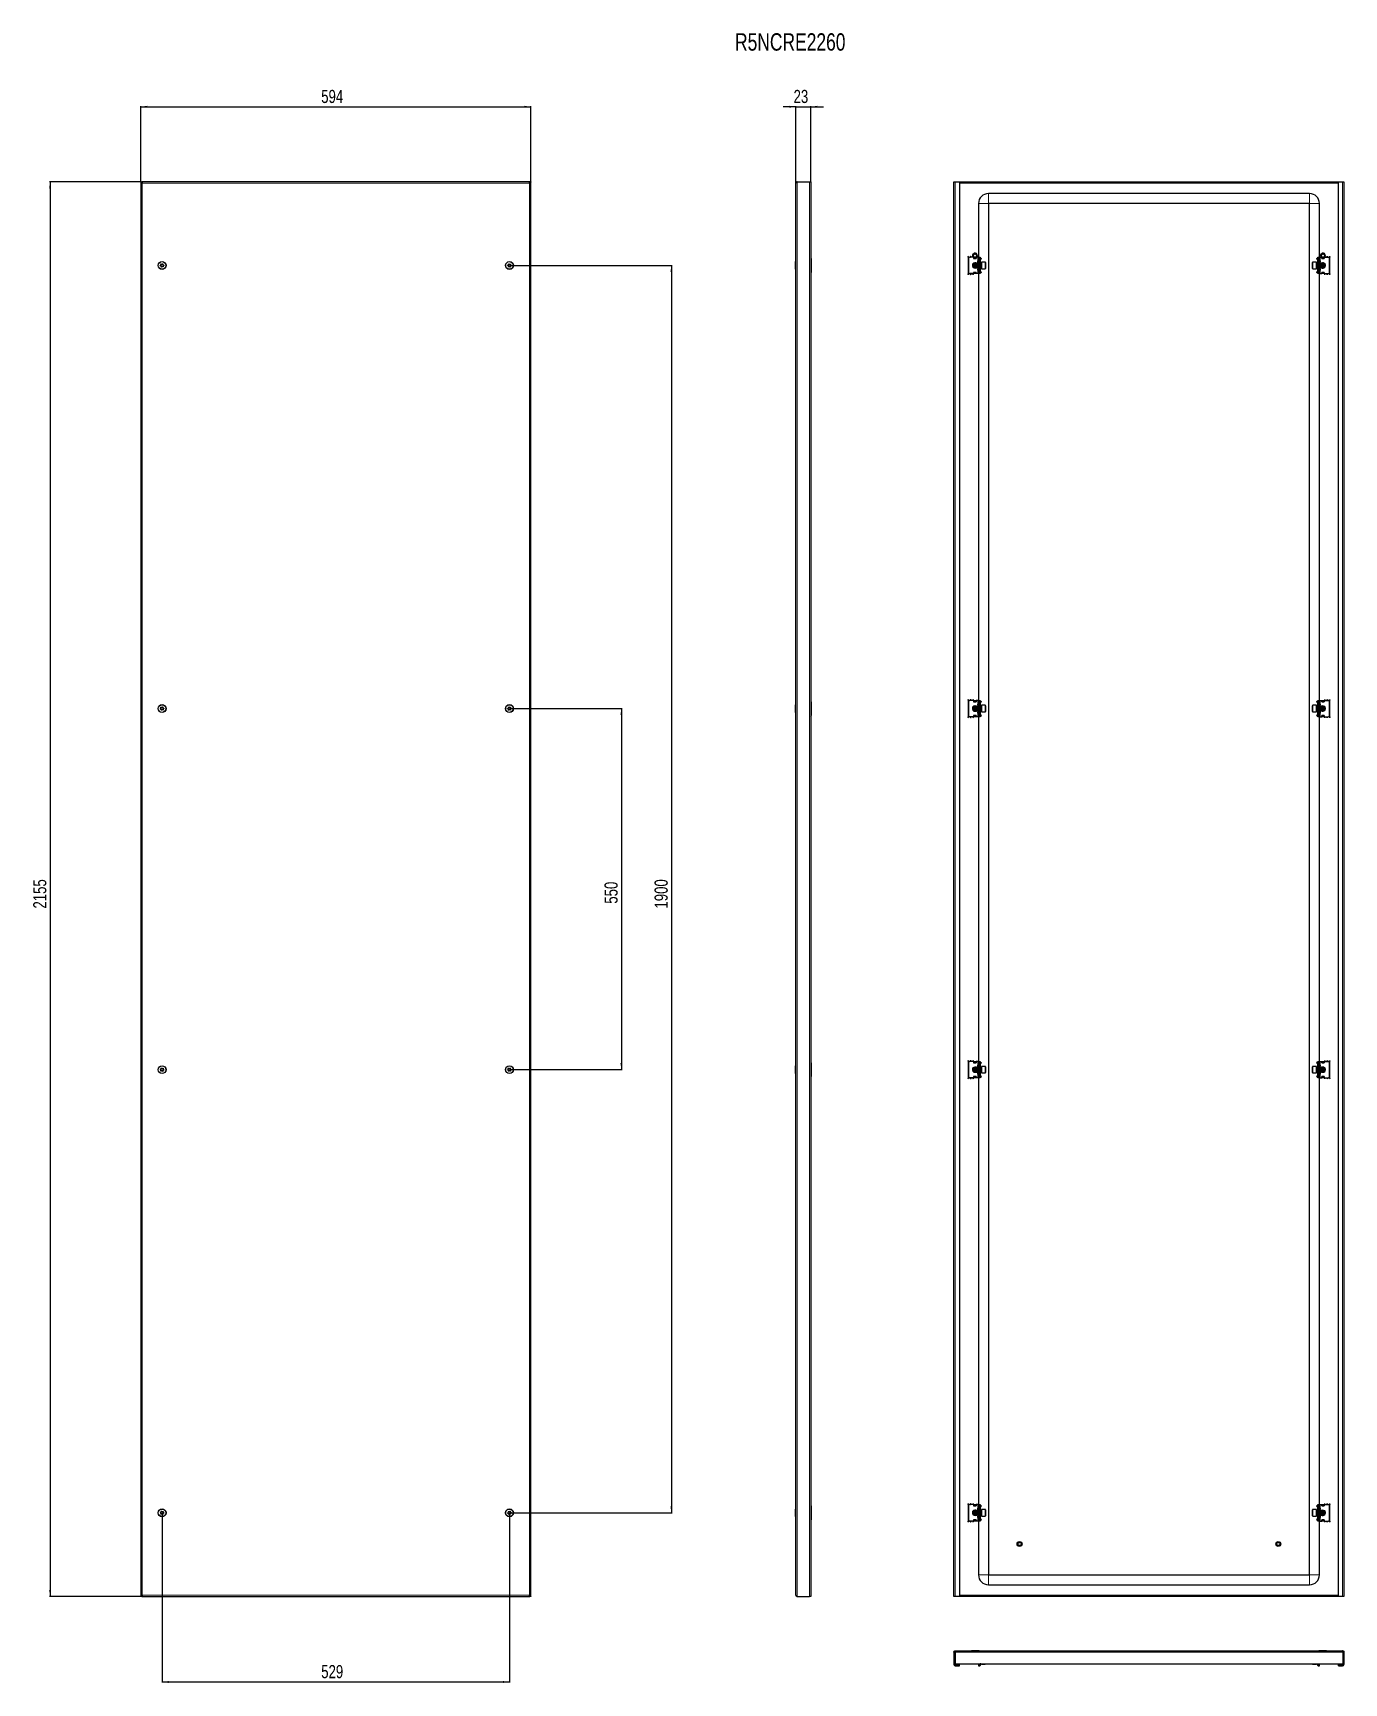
# Model space of a CAD drawing. Header units: millimetres. Extents: x -293 to 1703, y -1307 to 1206.
import ezdxf

# ---------------------------------------------------------------- set-up
doc = ezdxf.new("R2010")
doc.units = ezdxf.units.MM
doc.layers.add('FORMAT', color=7, linetype='Continuous')
doc.styles.add('SLDTEXTSTYLE0', font='TXT', dxfattribs={"width": 0.75})
doc.dimstyles.new('SLDDIMSTYLE0', dxfattribs={"dimtxt": 20, "dimasz": 10, "dimexe": 0, "dimexo": 0.0625, "dimgap": 5, "dimtad": 2, "dimdec": 1, "dimrnd": 1e-09, "dimzin": 12, "dimdsep": 46, "dimtxsty": 'SLDTEXTSTYLE0', "dimsah": 1, "dimcen": 0.09, "dimadec": 0, "dimazin": 3, "dimtfac": 1, "dimtmove": 0, "dimatfit": 0, "dimfxl": 0, "dimfrac": 2, "dimtolj": 1, "dimtzin": 12, "dimarcsym": 0})
doc.dimstyles.new('SLDDIMSTYLE1', dxfattribs={"dimtxt": 20, "dimasz": 10, "dimexe": 0, "dimexo": 0.0625, "dimgap": 5, "dimtad": 2, "dimdec": 1, "dimrnd": 1e-09, "dimzin": 12, "dimdsep": 46, "dimtxsty": 'SLDTEXTSTYLE0', "dimsah": 1, "dimcen": 0.09, "dimadec": 0, "dimazin": 3, "dimtfac": 1, "dimtofl": 0, "dimtmove": 0, "dimatfit": 3, "dimfxl": 0, "dimfrac": 2, "dimtolj": 1, "dimtzin": 12, "dimarcsym": 0})

msp = doc.modelspace()

# ---------------------------------------------------------------- texts
at = {"layer": 'FORMAT', "insert": (776.08, 1205.74), "char_height": 26.458, "attachment_point": 1, "style": 'SLDTEXTSTYLE0'}
msp.add_mtext('R5NCRE2260', dxfattribs=at)

# ---------------------------------------------------------------- blocks, each defined once
blk = doc.blocks.new('_D')
at = {"layer": 'FORMAT'}
for p, q in [((868.5, 1093.7), (849.3, 1093.7)), ((868.5, 977.5), (868.5, 1094.7)), ((868.5, 1093.7), (891.5, 1093.7)), ((891.5, 979.6), (891.5, 1094.7)), ((891.5, 1093.7), (910.7, 1093.7))]:
    blk.add_line(p, q, dxfattribs=at)
for points in [[(868.5, 1093.7), (858.5, 1095.3), (858.5, 1092.2)], [(891.5, 1093.7), (901.5, 1092.2), (901.5, 1095.3)]]:
    blk.add_solid(points, dxfattribs=at)
at = {"layer": 'FORMAT', "insert": (865.2, 1119.5), "char_height": 20, "attachment_point": 1, "style": 'SLDTEXTSTYLE0'}
blk.add_mtext('23', dxfattribs=at)
blk = doc.blocks.new('_D_1')
at = {"layer": 'FORMAT'}
for p, q in [((-128.9, 979.6), (-267.9, 979.6)), ((-266.9, 979.6), (-266.9, -1175.4)), ((-128.9, -1175.4), (-267.9, -1175.4))]:
    blk.add_line(p, q, dxfattribs=at)
for points in [[(-266.9, 979.6), (-268.5, 969.6), (-265.4, 969.6)], [(-266.9, -1175.4), (-265.4, -1165.4), (-268.5, -1165.4)]]:
    blk.add_solid(points, dxfattribs=at)
at = {"layer": 'FORMAT', "insert": (-292.7, -127.5), "char_height": 20, "attachment_point": 1, "rotation": 90, "style": 'SLDTEXTSTYLE0'}
blk.add_mtext('2155', dxfattribs=at)
blk = doc.blocks.new('_D_2')
at = {"layer": 'FORMAT'}
for p, q in [((-128.9, 979.6), (-128.9, 1094.7)), ((-128.9, 1093.7), (465.1, 1093.7)), ((465.1, 979.6), (465.1, 1094.7))]:
    blk.add_line(p, q, dxfattribs=at)
for points in [[(-128.9, 1093.7), (-118.9, 1092.2), (-118.9, 1095.3)], [(465.1, 1093.7), (455.1, 1095.3), (455.1, 1092.2)]]:
    blk.add_solid(points, dxfattribs=at)
at = {"layer": 'FORMAT', "insert": (145.9, 1119.5), "char_height": 20, "attachment_point": 1, "style": 'SLDTEXTSTYLE0'}
blk.add_mtext('594', dxfattribs=at)
blk = doc.blocks.new('_D_3')
at = {"layer": 'FORMAT'}
for p, q in [((432.6, 852.1), (680.2, 852.1)), ((679.2, 852.1), (679.2, -1047.9)), ((432.6, -1047.9), (680.2, -1047.9))]:
    blk.add_line(p, q, dxfattribs=at)
for points in [[(679.2, 852.1), (677.7, 842.1), (680.8, 842.1)], [(679.2, -1047.9), (680.8, -1037.9), (677.7, -1037.9)]]:
    blk.add_solid(points, dxfattribs=at)
at = {"layer": 'FORMAT', "insert": (653.5, -127.5), "char_height": 20, "attachment_point": 1, "rotation": 90, "style": 'SLDTEXTSTYLE0'}
blk.add_mtext('1900', dxfattribs=at)
blk = doc.blocks.new('_D_4')
at = {"layer": 'FORMAT'}
for p, q in [((-96.4, -1048), (-96.4, -1306.6)), ((432.6, -1048), (432.6, -1306.6)), ((-96.4, -1305.6), (432.6, -1305.6))]:
    blk.add_line(p, q, dxfattribs=at)
for points in [[(-96.4, -1305.6), (-86.4, -1307.1), (-86.4, -1304.1)], [(432.6, -1305.6), (422.6, -1304.1), (422.6, -1307.1)]]:
    blk.add_solid(points, dxfattribs=at)
at = {"layer": 'FORMAT', "insert": (145.9, -1279.8), "char_height": 20, "attachment_point": 1, "style": 'SLDTEXTSTYLE0'}
blk.add_mtext('529', dxfattribs=at)
blk = doc.blocks.new('_D_5')
at = {"layer": 'FORMAT'}
for p, q in [((432.6, 177.1), (604.1, 177.1)), ((603.1, 177.1), (603.1, -372.9)), ((432.6, -372.9), (604.1, -372.9))]:
    blk.add_line(p, q, dxfattribs=at)
for points in [[(603.1, 177.1), (601.5, 167.1), (604.6, 167.1)], [(603.1, -372.9), (604.6, -362.9), (601.5, -362.9)]]:
    blk.add_solid(points, dxfattribs=at)
at = {"layer": 'FORMAT', "insert": (577.3, -120.1), "char_height": 20, "attachment_point": 1, "rotation": 90, "style": 'SLDTEXTSTYLE0'}
blk.add_mtext('550', dxfattribs=at)

# ---------------------------------------------------------------- dimensions: what is measured, and where the dimension line sits
at = {"layer": 'FORMAT'}
for base, p1, p2, dimstyle, picture, middle in [((465.07, 1093.72), (-128.93, 979.56), (465.07, 979.56), 'SLDDIMSTYLE1', '_D_2', (168.07, 1093.72)), ((891.5, 1093.72), (868.5, 977.46), (891.5, 979.56), 'SLDDIMSTYLE0', '_D', (880, 1093.72)), ((432.57, -1305.61), (-96.43, -1047.94), (432.57, -1047.94), 'SLDDIMSTYLE1', '_D_4', (168.07, -1305.61))]:
    dim = msp.add_linear_dim(base=base, p1=p1, p2=p2, dimstyle=dimstyle, dxfattribs=at)
    dim.commit()
    dim.dimension.update_dxf_attribs({"geometry": picture, "text_midpoint": middle, "dimtype": 160})
for base, p1, p2, picture, middle in [((-266.93, -1175.44), (-128.93, 979.56), (-128.93, -1175.44), '_D_1', (-266.93, -97.94)), ((679.25, -1047.94), (432.57, 852.06), (432.57, -1047.94), '_D_3', (679.25, -97.94)), ((603.08, -372.94), (432.57, 177.06), (432.57, -372.94), '_D_5', (603.08, -97.94))]:
    dim = msp.add_linear_dim(base=base, p1=p1, p2=p2, angle=90, dimstyle='SLDDIMSTYLE1', dxfattribs=at)
    dim.commit()
    dim.dimension.update_dxf_attribs({"geometry": picture, "text_midpoint": middle, "dimtype": 160})

# ---------------------------------------------------------------- linework, layer by layer
at = {"color": 7, "linetype": 'Continuous', "lineweight": 25}
for p, q in [((-128.93, 979.56), (-128.93, -1175.44)), ((-128.93, 979.56), (-127.43, 979.56)), ((-127.23, 979.56), (-127.43, 979.56)), ((-127.23, 978.45), (-127.23, 979.56)), ((463.37, 979.56), (-127.23, 979.56)), ((463.37, 978.44), (463.37, 979.56)), ((463.57, 979.56), (463.38, 979.56)), ((463.57, 979.56), (465.07, 979.56)), ((465.07, -1175.44), (465.07, 979.56)), ((868.5, -1173.34), (868.5, 977.46)), ((870.6, 979.56), (889.4, 979.56)), ((889.4, 979.56), (891.5, 979.56)), ((891.5, 979.56), (891.5, -1175.44)), ((1109.41, 979.56), (1111.51, 979.56)), ((1109.41, -1175.44), (1109.41, 979.56)), ((1111.51, 979.56), (1117.91, 979.56)), ((1117.91, 979.56), (1117.91, -1175.44)), ((1117.91, 979.56), (1694.91, 979.56)), ((1117.91, 978.06), (1694.91, 978.06)), ((1650.91, 961.56), (1161.91, 961.56)), ((1694.91, -1175.44), (1694.91, 979.56)), ((1694.91, 979.56), (1701.31, 979.56)), ((1701.31, 979.56), (1703.41, 979.56)), ((1703.41, 979.56), (1703.41, -1175.44)), ((1146.91, 946.56), (1146.91, 864.56)), ((1161.91, 946.56), (1161.91, -1142.44)), ((1650.91, 946.56), (1161.91, 946.56)), ((1650.91, -1142.44), (1650.91, 946.56)), ((1665.91, 864.56), (1665.91, 946.56)), ((868.5, 857.84), (868.2, 857.84)), ((868.2, 846.27), (868.2, 857.84)), ((892, 862.56), (892, 841.56)), ((1130.91, 864.81), (1130.91, 839.31)), ((1131.41, 862.56), (1131.41, 841.56)), ((1139.41, 864.56), (1133.41, 864.56)), ((1139.41, 864.56), (1139.41, 862.56)), ((1139.61, 863.77), (1139.41, 863.88)), ((1139.41, 862.56), (1143.41, 862.56)), ((1139.61, 862.56), (1139.61, 863.77)), ((1139.66, 864.18), (1139.99, 864.41)), ((1140.16, 864.18), (1139.66, 863.82)), ((1139.66, 863.82), (1139.66, 864.18)), ((1139.66, 862.91), (1139.66, 863.82)), ((1139.66, 862.56), (1139.66, 862.91)), ((1140.16, 864.33), (1140.16, 864.18)), ((1140.16, 864.18), (1140.56, 864.18)), ((1141.96, 855.06), (1141.41, 854.5)), ((1142.02, 855.06), (1141.96, 855.06)), ((1141.96, 855.06), (1141.96, 849.06)), ((1142.41, 854.5), (1142.02, 855.06)), ((1142.02, 855.06), (1142.02, 850.91)), ((1142.25, 864.18), (1142.66, 864.18)), ((1142.8, 855.06), (1142.41, 854.5)), ((1142.66, 864.18), (1142.66, 864.33)), ((1143.16, 863.82), (1142.66, 864.18)), ((1143.02, 855.06), (1142.8, 855.06)), ((1142.8, 855.06), (1142.8, 850.91)), ((1142.82, 864.41), (1143.16, 864.18)), ((1143.41, 854.5), (1143.02, 855.06)), ((1143.02, 855.06), (1143.02, 850.91)), ((1143.16, 864.18), (1143.16, 863.82)), ((1143.41, 863.88), (1143.16, 863.74)), ((1143.16, 863.82), (1143.16, 862.91)), ((1143.16, 862.91), (1143.16, 862.56)), ((1143.24, 854.75), (1143.48, 854.61)), ((1145.91, 864.56), (1143.41, 864.56)), ((1143.41, 862.56), (1143.41, 864.56)), ((1143.8, 855.06), (1143.41, 854.5)), ((1144.02, 855.06), (1143.8, 855.06)), ((1143.8, 855.06), (1143.8, 850.91)), ((1144.41, 854.5), (1144.02, 855.06)), ((1144.02, 855.06), (1144.02, 850.91)), ((1144.8, 855.06), (1144.41, 854.5)), ((1145.02, 855.06), (1144.8, 855.06)), ((1144.8, 855.06), (1144.8, 850.91)), ((1145.41, 854.5), (1145.02, 855.06)), ((1145.02, 855.06), (1145.02, 850.91)), ((1145.41, 859.06), (1145.41, 857.06)), ((1145.91, 859.06), (1145.41, 859.06)), ((1145.41, 857.31), (1146.41, 857.31)), ((1145.41, 857.06), (1147.08, 856.09)), ((1146.91, 856.06), (1145.41, 856.06)), ((1145.41, 856.06), (1145.41, 848.06)), ((1147.41, 864.56), (1145.91, 864.56)), ((1147.41, 859.06), (1145.91, 859.06)), ((1146.41, 857.31), (1146.91, 857.31)), ((1146.91, 857.31), (1146.91, 856.19)), ((1147.41, 862.56), (1147.41, 864.56)), ((1147.41, 864.56), (1149.41, 864.56)), ((1147.41, 862.56), (1147.41, 841.56)), ((1148.41, 841.56), (1148.41, 862.56)), ((1149.41, 864.56), (1149.41, 864.29)), ((1149.41, 864.29), (1149.41, 839.82)), ((1149.41, 863.47), (1149.61, 863.26)), ((1149.91, 860.81), (1149.41, 860.81)), ((1149.91, 857.31), (1149.41, 857.31)), ((1149.8, 855.06), (1149.41, 854.5)), ((1150.02, 855.06), (1149.8, 855.06)), ((1149.8, 855.06), (1149.8, 850.91)), ((1149.91, 862.56), (1149.91, 862.1)), ((1149.91, 857.31), (1149.91, 860.81)), ((1149.91, 855.06), (1149.91, 857.31)), ((1149.99, 862.22), (1150.97, 863.2)), ((1150.35, 861.87), (1149.99, 862.22)), ((1150.41, 854.5), (1150.02, 855.06)), ((1150.02, 855.06), (1150.02, 850.91)), ((1150.35, 861.87), (1151.32, 862.84)), ((1150.8, 855.06), (1150.41, 854.5)), ((1151.16, 855.06), (1150.8, 855.06)), ((1150.8, 855.06), (1150.8, 850.91)), ((1150.97, 863.2), (1151.32, 862.84)), ((1156.81, 857.06), (1151.41, 857.06)), ((1151.41, 857.06), (1151.41, 847.06)), ((1157.41, 856.46), (1157.41, 847.66)), ((1655.41, 856.12), (1655.41, 856.46)), ((1655.41, 847.66), (1655.41, 856.12)), ((1661.41, 857.06), (1656.01, 857.06)), ((1661.41, 856.68), (1661.41, 857.06)), ((1661.41, 847.06), (1661.41, 856.68)), ((1661.85, 863.2), (1661.49, 862.84)), ((1662.47, 861.87), (1661.49, 862.84)), ((1662.02, 855.06), (1661.66, 855.06)), ((1662.82, 862.22), (1661.85, 863.2)), ((1662.41, 854.5), (1662.02, 855.06)), ((1662.02, 850.91), (1662.02, 855.06)), ((1662.8, 855.06), (1662.41, 854.5)), ((1662.47, 861.87), (1662.82, 862.22)), ((1663.02, 855.06), (1662.8, 855.06)), ((1662.8, 850.91), (1662.8, 855.06)), ((1662.91, 862.56), (1662.91, 862.16)), ((1662.91, 860.81), (1663.41, 860.81)), ((1662.91, 860.81), (1662.91, 857.31)), ((1663.41, 857.31), (1662.91, 857.31)), ((1662.91, 857.31), (1662.91, 855.06)), ((1663.41, 854.5), (1663.02, 855.06)), ((1663.02, 850.91), (1663.02, 855.06)), ((1663.2, 863.26), (1663.41, 863.47)), ((1663.41, 864.56), (1665.41, 864.56)), ((1663.41, 864.29), (1663.41, 864.56)), ((1663.41, 839.82), (1663.41, 864.29)), ((1664.41, 862.56), (1664.41, 841.56)), ((1665.41, 864.56), (1665.41, 862.56)), ((1665.41, 864.56), (1666.91, 864.56)), ((1665.41, 841.56), (1665.41, 862.56)), ((1666.91, 859.06), (1665.41, 859.06)), ((1665.73, 856.09), (1667.41, 857.06)), ((1665.91, 856.19), (1665.91, 857.31)), ((1665.91, 857.31), (1666.41, 857.31)), ((1667.41, 856.06), (1665.91, 856.06)), ((1666.41, 857.31), (1667.41, 857.31)), ((1666.91, 864.56), (1669.41, 864.56)), ((1667.41, 859.06), (1666.91, 859.06)), ((1667.41, 857.06), (1667.41, 859.06)), ((1667.41, 848.06), (1667.41, 856.06)), ((1667.8, 855.06), (1667.41, 854.5)), ((1668.02, 855.06), (1667.8, 855.06)), ((1667.8, 850.91), (1667.8, 855.06)), ((1668.41, 854.5), (1668.02, 855.06)), ((1668.02, 850.91), (1668.02, 855.06)), ((1668.8, 855.06), (1668.41, 854.5)), ((1669.02, 855.06), (1668.8, 855.06)), ((1668.8, 850.91), (1668.8, 855.06)), ((1669.41, 854.5), (1669.02, 855.06)), ((1669.02, 850.91), (1669.02, 855.06)), ((1669.33, 854.61), (1669.58, 854.75)), ((1669.41, 864.56), (1669.41, 862.56)), ((1669.66, 863.74), (1669.41, 863.88)), ((1669.41, 862.56), (1673.41, 862.56)), ((1669.8, 855.06), (1669.41, 854.5)), ((1669.66, 864.18), (1669.99, 864.41)), ((1670.16, 864.18), (1669.66, 863.82)), ((1669.66, 863.82), (1669.66, 864.18)), ((1669.66, 862.91), (1669.66, 863.82)), ((1669.66, 862.56), (1669.66, 862.91)), ((1670.02, 855.06), (1669.8, 855.06)), ((1669.8, 850.91), (1669.8, 855.06)), ((1670.41, 854.5), (1670.02, 855.06)), ((1670.02, 850.91), (1670.02, 855.06)), ((1670.16, 864.33), (1670.16, 864.18)), ((1670.16, 864.18), (1670.56, 864.18)), ((1670.8, 855.06), (1670.41, 854.5)), ((1670.85, 855.06), (1670.8, 855.06)), ((1670.8, 850.91), (1670.8, 855.06)), ((1671.41, 854.5), (1670.85, 855.06)), ((1670.85, 854.83), (1670.85, 855.06)), ((1670.85, 849.06), (1670.85, 854.83)), ((1672.25, 864.18), (1672.66, 864.18)), ((1672.66, 864.18), (1672.66, 864.33)), ((1673.16, 863.82), (1672.66, 864.18)), ((1672.82, 864.41), (1673.16, 864.18)), ((1673.16, 864.18), (1673.16, 863.82)), ((1673.16, 863.82), (1673.16, 862.91)), ((1673.16, 862.91), (1673.16, 862.56)), ((1673.41, 863.88), (1673.21, 863.77)), ((1673.21, 863.77), (1673.21, 862.56)), ((1673.41, 862.56), (1673.41, 864.56)), ((1673.41, 864.56), (1679.41, 864.56)), ((1681.41, 841.56), (1681.41, 862.56)), ((1681.91, 839.31), (1681.91, 864.81)), ((868.2, 846.27), (868.5, 846.27)), ((1139.41, 839.56), (1133.41, 839.56)), ((1138.91, 839.56), (1138.91, 839.31)), ((1143.41, 841.56), (1139.41, 841.56)), ((1139.41, 841.56), (1139.41, 839.56)), ((1139.41, 839.67), (1139.61, 839.67)), ((1139.61, 839.67), (1139.61, 841.56)), ((1139.66, 841.2), (1139.66, 841.56)), ((1139.66, 840.29), (1139.66, 841.2)), ((1139.66, 840.29), (1140.16, 839.93)), ((1139.66, 839.93), (1139.66, 840.29)), ((1140.16, 839.58), (1139.66, 839.93)), ((1142.66, 839.93), (1140.16, 839.93)), ((1140.16, 839.93), (1140.16, 839.58)), ((1142.66, 839.58), (1140.16, 839.58)), ((1140.88, 849.49), (1141.71, 849.3)), ((1141.41, 854.5), (1141.41, 849.61)), ((1141.41, 849.61), (1141.96, 849.06)), ((1141.96, 849.06), (1142.02, 849.06)), ((1142.02, 850.91), (1142.02, 849.06)), ((1142.02, 849.06), (1142.41, 849.61)), ((1142.2, 849.31), (1142.57, 849.38)), ((1142.41, 854.5), (1142.41, 851.12)), ((1142.41, 851.12), (1142.41, 849.61)), ((1142.41, 849.61), (1142.8, 849.06)), ((1142.66, 839.93), (1143.16, 840.29)), ((1142.66, 839.58), (1142.66, 839.93)), ((1143.16, 839.93), (1142.66, 839.58)), ((1142.8, 850.91), (1142.8, 849.06)), ((1142.8, 849.06), (1143.02, 849.06)), ((1143.02, 850.91), (1143.02, 849.06)), ((1143.02, 849.06), (1143.41, 849.61)), ((1143.16, 841.56), (1143.16, 841.2)), ((1143.16, 841.2), (1143.16, 840.29)), ((1143.16, 840.29), (1143.16, 839.93)), ((1143.48, 849.5), (1143.24, 849.37)), ((1143.41, 854.5), (1143.41, 851.12)), ((1143.41, 851.12), (1143.41, 849.61)), ((1143.41, 849.61), (1143.8, 849.06)), ((1143.41, 839.56), (1143.41, 841.56)), ((1145.91, 839.56), (1143.41, 839.56)), ((1143.8, 850.91), (1143.8, 849.06)), ((1143.8, 849.06), (1144.02, 849.06)), ((1144.02, 850.91), (1144.02, 849.06)), ((1144.02, 849.06), (1144.41, 849.61)), ((1144.41, 854.5), (1144.41, 851.12)), ((1144.41, 851.12), (1144.41, 849.61)), ((1144.41, 849.61), (1144.8, 849.06)), ((1144.8, 850.91), (1144.8, 849.06)), ((1144.8, 849.06), (1145.02, 849.06)), ((1145.02, 850.91), (1145.02, 849.06)), ((1145.02, 849.06), (1145.41, 849.61)), ((1145.41, 848.06), (1146.91, 848.06)), ((1147.08, 848.02), (1145.41, 847.06)), ((1145.41, 847.06), (1145.41, 845.06)), ((1146.41, 846.81), (1145.41, 846.81)), ((1145.41, 845.06), (1145.91, 845.06)), ((1145.91, 845.06), (1147.41, 845.06)), ((1147.41, 839.56), (1145.91, 839.56)), ((1146.91, 846.81), (1146.41, 846.81)), ((1146.91, 847.92), (1146.91, 846.81)), ((1146.91, 839.56), (1146.91, 189.56)), ((1147.41, 839.56), (1147.41, 841.56)), ((1149.41, 839.56), (1147.41, 839.56)), ((1149.41, 849.61), (1149.8, 849.06)), ((1149.41, 846.81), (1149.91, 846.81)), ((1149.91, 843.31), (1149.41, 843.31)), ((1149.61, 840.85), (1149.41, 840.64)), ((1149.41, 839.82), (1149.41, 839.56)), ((1149.8, 850.91), (1149.8, 849.06)), ((1149.8, 849.06), (1150.02, 849.06)), ((1149.91, 846.81), (1149.91, 849.06)), ((1149.91, 843.31), (1149.91, 846.81)), ((1149.91, 841.56), (1149.91, 841.95)), ((1150.35, 842.25), (1149.99, 841.89)), ((1149.99, 841.89), (1150.97, 840.92)), ((1150.02, 850.91), (1150.02, 849.06)), ((1150.02, 849.06), (1150.41, 849.61)), ((1150.35, 842.25), (1151.32, 841.27)), ((1150.41, 854.5), (1150.41, 851.12)), ((1150.41, 851.12), (1150.41, 849.61)), ((1150.41, 849.61), (1150.8, 849.06)), ((1150.8, 850.91), (1150.8, 849.06)), ((1150.8, 849.06), (1151.16, 849.06)), ((1150.97, 840.92), (1151.32, 841.27)), ((1151.41, 847.06), (1156.81, 847.06)), ((1656.01, 847.06), (1661.41, 847.06)), ((1662.47, 842.25), (1661.49, 841.27)), ((1661.85, 840.92), (1661.49, 841.27)), ((1661.66, 849.06), (1662.02, 849.06)), ((1662.82, 841.89), (1661.85, 840.92)), ((1662.02, 849.06), (1662.02, 850.91)), ((1662.02, 849.06), (1662.41, 849.61)), ((1662.41, 851.12), (1662.41, 854.5)), ((1662.41, 849.61), (1662.41, 851.12)), ((1662.41, 849.61), (1662.8, 849.06)), ((1662.47, 842.25), (1662.82, 841.89)), ((1662.8, 849.06), (1662.8, 850.91)), ((1662.8, 849.06), (1663.02, 849.06)), ((1662.91, 849.06), (1662.91, 846.81)), ((1662.91, 846.81), (1663.41, 846.81)), ((1662.91, 846.81), (1662.91, 843.31)), ((1662.91, 843.31), (1663.41, 843.31)), ((1662.91, 841.56), (1662.91, 842.02)), ((1663.02, 849.06), (1663.02, 850.91)), ((1663.02, 849.06), (1663.41, 849.61)), ((1663.41, 840.64), (1663.2, 840.85)), ((1663.41, 839.56), (1663.41, 839.82)), ((1665.41, 839.56), (1663.41, 839.56)), ((1665.41, 845.06), (1666.91, 845.06)), ((1665.41, 841.56), (1665.41, 839.56)), ((1665.41, 839.56), (1666.91, 839.56)), ((1667.41, 847.06), (1665.73, 848.02)), ((1665.91, 848.06), (1667.41, 848.06)), ((1665.91, 846.81), (1665.91, 847.92)), ((1666.41, 846.81), (1665.91, 846.81)), ((1665.91, 189.56), (1665.91, 839.56)), ((1667.41, 846.81), (1666.41, 846.81)), ((1666.91, 845.06), (1667.41, 845.06)), ((1666.91, 839.56), (1669.41, 839.56)), ((1667.41, 849.61), (1667.8, 849.06)), ((1667.41, 845.06), (1667.41, 847.06)), ((1667.8, 849.06), (1667.8, 850.91)), ((1667.8, 849.06), (1668.02, 849.06)), ((1668.02, 849.06), (1668.02, 850.91)), ((1668.02, 849.06), (1668.41, 849.61)), ((1668.41, 851.12), (1668.41, 854.5)), ((1668.41, 849.61), (1668.41, 851.12)), ((1668.41, 849.61), (1668.8, 849.06)), ((1668.8, 849.06), (1668.8, 850.91)), ((1668.8, 849.06), (1669.02, 849.06)), ((1669.02, 849.06), (1669.02, 850.91)), ((1669.02, 849.06), (1669.41, 849.61)), ((1669.58, 849.37), (1669.33, 849.5)), ((1669.41, 851.12), (1669.41, 854.5)), ((1669.41, 849.61), (1669.41, 851.12)), ((1669.41, 849.61), (1669.8, 849.06)), ((1673.41, 841.56), (1669.41, 841.56)), ((1669.41, 841.56), (1669.41, 839.56)), ((1669.66, 841.2), (1669.66, 841.56)), ((1669.66, 840.29), (1669.66, 841.2)), ((1669.66, 839.93), (1669.66, 840.29)), ((1669.66, 840.29), (1670.16, 839.93)), ((1670.16, 839.58), (1669.66, 839.93)), ((1669.8, 849.06), (1669.8, 850.91)), ((1669.8, 849.06), (1670.02, 849.06)), ((1670.02, 849.06), (1670.02, 850.91)), ((1670.02, 849.06), (1670.41, 849.61)), ((1670.16, 839.93), (1670.16, 839.58)), ((1672.66, 839.93), (1670.16, 839.93)), ((1672.66, 839.58), (1670.16, 839.58)), ((1670.24, 849.38), (1670.62, 849.31)), ((1670.41, 851.12), (1670.41, 854.5)), ((1670.41, 849.61), (1670.41, 851.12)), ((1670.41, 849.61), (1670.8, 849.06)), ((1670.8, 849.06), (1670.8, 850.91)), ((1670.8, 849.06), (1670.85, 849.06)), ((1670.85, 849.06), (1671.41, 849.61)), ((1671.1, 849.3), (1671.93, 849.49)), ((1671.41, 854.32), (1671.41, 854.5)), ((1671.41, 849.61), (1671.41, 854.32)), ((1672.66, 839.93), (1673.16, 840.29)), ((1672.66, 839.58), (1672.66, 839.93)), ((1673.16, 839.93), (1672.66, 839.58)), ((1673.16, 841.56), (1673.16, 841.2)), ((1673.16, 841.2), (1673.16, 840.29)), ((1673.16, 840.29), (1673.16, 839.93)), ((1673.21, 841.56), (1673.21, 839.67)), ((1673.21, 839.67), (1673.41, 839.67)), ((1673.41, 839.56), (1673.41, 841.56)), ((1673.41, 839.56), (1679.41, 839.56)), ((1673.91, 839.31), (1673.91, 839.56)), ((868.5, 182.84), (868.2, 182.84)), ((868.2, 171.27), (868.2, 182.84)), ((892, 187.56), (892, 166.56)), ((1130.91, 189.81), (1130.91, 164.31)), ((1131.41, 187.56), (1131.41, 166.56)), ((1139.41, 189.56), (1133.41, 189.56)), ((1138.91, 189.81), (1138.91, 189.56)), ((1139.41, 189.56), (1139.41, 187.56)), ((1139.61, 189.44), (1139.41, 189.44)), ((1139.41, 187.56), (1143.41, 187.56)), ((1139.61, 187.56), (1139.61, 189.44)), ((1139.66, 189.18), (1140.16, 189.53)), ((1140.16, 189.18), (1139.66, 188.82)), ((1139.66, 188.82), (1139.66, 189.18)), ((1139.66, 187.91), (1139.66, 188.82)), ((1139.66, 187.56), (1139.66, 187.91)), ((1140.16, 189.53), (1140.16, 189.18)), ((1140.16, 189.53), (1142.66, 189.53)), ((1140.16, 189.18), (1142.66, 189.18)), ((1141.96, 180.06), (1141.41, 179.5)), ((1141.41, 179.5), (1141.41, 174.61)), ((1142.02, 180.06), (1141.96, 180.06)), ((1141.96, 180.06), (1141.96, 174.06)), ((1142.41, 179.5), (1142.02, 180.06)), ((1142.02, 180.06), (1142.02, 175.91)), ((1142.8, 180.06), (1142.41, 179.5)), ((1142.41, 179.5), (1142.41, 176.12)), ((1142.41, 176.12), (1142.41, 174.61)), ((1142.66, 189.18), (1142.66, 189.53)), ((1142.66, 189.53), (1143.16, 189.18)), ((1143.16, 188.82), (1142.66, 189.18)), ((1143.02, 180.06), (1142.8, 180.06)), ((1142.8, 180.06), (1142.8, 175.91)), ((1143.41, 179.5), (1143.02, 180.06)), ((1143.02, 180.06), (1143.02, 175.91)), ((1143.16, 189.18), (1143.16, 188.82)), ((1143.16, 188.82), (1143.16, 187.91)), ((1143.16, 187.91), (1143.16, 187.56)), ((1143.24, 179.75), (1143.48, 179.61)), ((1143.41, 187.56), (1143.41, 189.56)), ((1145.91, 189.56), (1143.41, 189.56)), ((1143.8, 180.06), (1143.41, 179.5)), ((1143.41, 179.5), (1143.41, 176.12)), ((1143.41, 176.12), (1143.41, 174.61)), ((1144.02, 180.06), (1143.8, 180.06)), ((1143.8, 180.06), (1143.8, 175.91)), ((1144.41, 179.5), (1144.02, 180.06)), ((1144.02, 180.06), (1144.02, 175.91)), ((1144.8, 180.06), (1144.41, 179.5)), ((1144.41, 179.5), (1144.41, 176.12)), ((1144.41, 176.12), (1144.41, 174.61)), ((1145.02, 180.06), (1144.8, 180.06)), ((1144.8, 180.06), (1144.8, 175.91)), ((1145.41, 179.5), (1145.02, 180.06)), ((1145.02, 180.06), (1145.02, 175.91)), ((1145.41, 184.06), (1145.41, 182.06)), ((1145.91, 184.06), (1145.41, 184.06)), ((1145.41, 182.31), (1146.41, 182.31)), ((1145.41, 182.06), (1147.08, 181.09)), ((1146.91, 181.06), (1145.41, 181.06)), ((1145.41, 181.06), (1145.41, 173.06)), ((1147.41, 189.56), (1145.91, 189.56)), ((1147.41, 184.06), (1145.91, 184.06)), ((1146.41, 182.31), (1146.91, 182.31)), ((1146.91, 182.31), (1146.91, 181.19)), ((1147.41, 187.56), (1147.41, 189.56)), ((1147.41, 189.56), (1149.41, 189.56)), ((1147.41, 187.56), (1147.41, 166.56)), ((1148.41, 166.56), (1148.41, 187.56)), ((1149.41, 189.56), (1149.41, 189.29)), ((1149.41, 189.29), (1149.41, 164.82)), ((1149.41, 188.47), (1149.61, 188.26)), ((1149.91, 185.81), (1149.41, 185.81)), ((1149.91, 182.31), (1149.41, 182.31)), ((1149.8, 180.06), (1149.41, 179.5)), ((1150.02, 180.06), (1149.8, 180.06)), ((1149.8, 180.06), (1149.8, 175.91)), ((1149.91, 187.56), (1149.91, 187.1)), ((1149.91, 182.31), (1149.91, 185.81)), ((1149.91, 180.06), (1149.91, 182.31)), ((1149.99, 187.22), (1150.97, 188.2)), ((1150.35, 186.87), (1149.99, 187.22)), ((1150.41, 179.5), (1150.02, 180.06)), ((1150.02, 180.06), (1150.02, 175.91)), ((1150.35, 186.87), (1151.32, 187.84)), ((1150.8, 180.06), (1150.41, 179.5)), ((1150.41, 179.5), (1150.41, 176.12)), ((1150.41, 176.12), (1150.41, 174.61)), ((1151.16, 180.06), (1150.8, 180.06)), ((1150.8, 180.06), (1150.8, 175.91)), ((1150.97, 188.2), (1151.32, 187.84)), ((1156.81, 182.06), (1151.41, 182.06)), ((1151.41, 182.06), (1151.41, 172.06)), ((1157.41, 181.46), (1157.41, 172.66)), ((1655.41, 181.12), (1655.41, 181.46)), ((1655.41, 172.66), (1655.41, 181.12)), ((1661.41, 182.06), (1656.01, 182.06)), ((1661.41, 181.68), (1661.41, 182.06)), ((1661.41, 172.06), (1661.41, 181.68)), ((1661.85, 188.2), (1661.49, 187.84)), ((1662.47, 186.87), (1661.49, 187.84)), ((1662.02, 180.06), (1661.66, 180.06)), ((1662.82, 187.22), (1661.85, 188.2)), ((1662.41, 179.5), (1662.02, 180.06)), ((1662.02, 175.91), (1662.02, 180.06)), ((1662.8, 180.06), (1662.41, 179.5)), ((1662.41, 176.12), (1662.41, 179.5)), ((1662.41, 174.61), (1662.41, 176.12)), ((1662.47, 186.87), (1662.82, 187.22)), ((1663.02, 180.06), (1662.8, 180.06)), ((1662.8, 175.91), (1662.8, 180.06)), ((1662.91, 187.56), (1662.91, 187.16)), ((1662.91, 185.81), (1663.41, 185.81)), ((1662.91, 185.81), (1662.91, 182.31)), ((1663.41, 182.31), (1662.91, 182.31)), ((1662.91, 182.31), (1662.91, 180.06)), ((1663.41, 179.5), (1663.02, 180.06)), ((1663.02, 175.91), (1663.02, 180.06)), ((1663.2, 188.26), (1663.41, 188.47)), ((1663.41, 189.56), (1665.41, 189.56)), ((1663.41, 189.29), (1663.41, 189.56)), ((1663.41, 164.82), (1663.41, 189.29)), ((1664.41, 187.56), (1664.41, 166.56)), ((1665.41, 189.56), (1665.41, 187.56)), ((1665.41, 189.56), (1666.91, 189.56)), ((1665.41, 166.56), (1665.41, 187.56)), ((1666.91, 184.06), (1665.41, 184.06)), ((1665.73, 181.09), (1667.41, 182.06)), ((1665.91, 181.19), (1665.91, 182.31)), ((1665.91, 182.31), (1666.41, 182.31)), ((1667.41, 181.06), (1665.91, 181.06)), ((1666.41, 182.31), (1667.41, 182.31)), ((1666.91, 189.56), (1669.41, 189.56)), ((1667.41, 184.06), (1666.91, 184.06)), ((1667.41, 182.06), (1667.41, 184.06)), ((1667.41, 173.06), (1667.41, 181.06)), ((1667.8, 180.06), (1667.41, 179.5)), ((1668.02, 180.06), (1667.8, 180.06)), ((1667.8, 175.91), (1667.8, 180.06)), ((1668.41, 179.5), (1668.02, 180.06)), ((1668.02, 175.91), (1668.02, 180.06)), ((1668.8, 180.06), (1668.41, 179.5)), ((1668.41, 176.12), (1668.41, 179.5)), ((1668.41, 174.61), (1668.41, 176.12)), ((1669.02, 180.06), (1668.8, 180.06)), ((1668.8, 175.91), (1668.8, 180.06)), ((1669.41, 179.5), (1669.02, 180.06)), ((1669.02, 175.91), (1669.02, 180.06)), ((1669.33, 179.61), (1669.58, 179.75)), ((1669.41, 189.56), (1669.41, 187.56)), ((1669.41, 187.56), (1673.41, 187.56)), ((1669.8, 180.06), (1669.41, 179.5)), ((1669.41, 176.12), (1669.41, 179.5)), ((1669.41, 174.61), (1669.41, 176.12)), ((1669.66, 189.18), (1670.16, 189.53)), ((1670.16, 189.18), (1669.66, 188.82)), ((1669.66, 188.82), (1669.66, 189.18)), ((1669.66, 187.91), (1669.66, 188.82)), ((1669.66, 187.56), (1669.66, 187.91)), ((1670.02, 180.06), (1669.8, 180.06)), ((1669.8, 175.91), (1669.8, 180.06)), ((1670.41, 179.5), (1670.02, 180.06)), ((1670.02, 175.91), (1670.02, 180.06)), ((1670.16, 189.53), (1670.16, 189.18)), ((1670.16, 189.53), (1672.66, 189.53)), ((1670.16, 189.18), (1672.66, 189.18)), ((1670.8, 180.06), (1670.41, 179.5)), ((1670.41, 176.12), (1670.41, 179.5)), ((1670.41, 174.61), (1670.41, 176.12)), ((1670.85, 180.06), (1670.8, 180.06)), ((1670.8, 175.91), (1670.8, 180.06)), ((1671.41, 179.5), (1670.85, 180.06)), ((1670.85, 179.83), (1670.85, 180.06)), ((1670.85, 174.06), (1670.85, 179.83)), ((1671.41, 179.32), (1671.41, 179.5)), ((1671.41, 174.61), (1671.41, 179.32)), ((1672.66, 189.18), (1672.66, 189.53)), ((1672.66, 189.53), (1673.16, 189.18)), ((1673.16, 188.82), (1672.66, 189.18)), ((1673.16, 189.18), (1673.16, 188.82)), ((1673.16, 188.82), (1673.16, 187.91)), ((1673.16, 187.91), (1673.16, 187.56)), ((1673.21, 189.44), (1673.21, 187.56)), ((1673.41, 189.44), (1673.21, 189.44)), ((1673.41, 187.56), (1673.41, 189.56)), ((1673.41, 189.56), (1679.41, 189.56)), ((1673.91, 189.56), (1673.91, 189.81)), ((1681.41, 166.56), (1681.41, 187.56)), ((1681.91, 164.31), (1681.91, 189.81)), ((868.2, 171.27), (868.5, 171.27)), ((1139.41, 164.56), (1133.41, 164.56)), ((1138.91, 164.56), (1138.91, 164.31)), ((1143.41, 166.56), (1139.41, 166.56)), ((1139.41, 166.56), (1139.41, 164.56)), ((1139.41, 164.67), (1139.61, 164.67)), ((1139.61, 164.67), (1139.61, 166.56)), ((1139.66, 166.2), (1139.66, 166.56)), ((1139.66, 165.29), (1139.66, 166.2)), ((1139.66, 165.29), (1140.16, 164.93)), ((1139.66, 164.93), (1139.66, 165.29)), ((1140.16, 164.58), (1139.66, 164.93)), ((1142.66, 164.93), (1140.16, 164.93)), ((1140.16, 164.93), (1140.16, 164.58)), ((1142.66, 164.58), (1140.16, 164.58)), ((1140.88, 174.49), (1141.71, 174.3)), ((1141.41, 174.61), (1141.96, 174.06)), ((1141.96, 174.06), (1142.02, 174.06)), ((1142.02, 175.91), (1142.02, 174.06)), ((1142.02, 174.06), (1142.41, 174.61)), ((1142.2, 174.31), (1142.57, 174.38)), ((1142.41, 174.61), (1142.8, 174.06)), ((1142.66, 164.93), (1143.16, 165.29)), ((1142.66, 164.58), (1142.66, 164.93)), ((1143.16, 164.93), (1142.66, 164.58)), ((1142.8, 175.91), (1142.8, 174.06)), ((1142.8, 174.06), (1143.02, 174.06)), ((1143.02, 175.91), (1143.02, 174.06)), ((1143.02, 174.06), (1143.41, 174.61)), ((1143.16, 166.56), (1143.16, 166.2)), ((1143.16, 166.2), (1143.16, 165.29)), ((1143.16, 165.29), (1143.16, 164.93)), ((1143.48, 174.5), (1143.24, 174.37)), ((1143.41, 174.61), (1143.8, 174.06)), ((1143.41, 164.56), (1143.41, 166.56)), ((1145.91, 164.56), (1143.41, 164.56)), ((1143.8, 175.91), (1143.8, 174.06)), ((1143.8, 174.06), (1144.02, 174.06)), ((1144.02, 175.91), (1144.02, 174.06)), ((1144.02, 174.06), (1144.41, 174.61)), ((1144.41, 174.61), (1144.8, 174.06)), ((1144.8, 175.91), (1144.8, 174.06)), ((1144.8, 174.06), (1145.02, 174.06)), ((1145.02, 175.91), (1145.02, 174.06)), ((1145.02, 174.06), (1145.41, 174.61)), ((1145.41, 173.06), (1146.91, 173.06)), ((1147.08, 173.02), (1145.41, 172.06)), ((1145.41, 172.06), (1145.41, 170.06)), ((1146.41, 171.81), (1145.41, 171.81)), ((1145.41, 170.06), (1145.91, 170.06)), ((1145.91, 170.06), (1147.41, 170.06)), ((1147.41, 164.56), (1145.91, 164.56)), ((1146.91, 171.81), (1146.41, 171.81)), ((1146.91, 172.92), (1146.91, 171.81)), ((1146.91, 164.56), (1146.91, -360.44)), ((1147.41, 164.56), (1147.41, 166.56)), ((1149.41, 164.56), (1147.41, 164.56)), ((1149.41, 174.61), (1149.8, 174.06)), ((1149.41, 171.81), (1149.91, 171.81)), ((1149.91, 168.31), (1149.41, 168.31)), ((1149.61, 165.85), (1149.41, 165.64)), ((1149.41, 164.82), (1149.41, 164.56)), ((1149.8, 175.91), (1149.8, 174.06)), ((1149.8, 174.06), (1150.02, 174.06)), ((1149.91, 171.81), (1149.91, 174.06)), ((1149.91, 168.31), (1149.91, 171.81)), ((1149.91, 166.56), (1149.91, 166.95)), ((1150.35, 167.25), (1149.99, 166.89)), ((1149.99, 166.89), (1150.97, 165.92)), ((1150.02, 175.91), (1150.02, 174.06)), ((1150.02, 174.06), (1150.41, 174.61)), ((1150.35, 167.25), (1151.32, 166.27)), ((1150.41, 174.61), (1150.8, 174.06)), ((1150.8, 175.91), (1150.8, 174.06)), ((1150.8, 174.06), (1151.16, 174.06)), ((1150.97, 165.92), (1151.32, 166.27)), ((1151.41, 172.06), (1156.81, 172.06)), ((1656.01, 172.06), (1661.41, 172.06)), ((1662.47, 167.25), (1661.49, 166.27)), ((1661.85, 165.92), (1661.49, 166.27)), ((1661.66, 174.06), (1662.02, 174.06)), ((1662.82, 166.89), (1661.85, 165.92)), ((1662.02, 174.06), (1662.02, 175.91)), ((1662.02, 174.06), (1662.41, 174.61)), ((1662.41, 174.61), (1662.8, 174.06)), ((1662.47, 167.25), (1662.82, 166.89)), ((1662.8, 174.06), (1662.8, 175.91)), ((1662.8, 174.06), (1663.02, 174.06)), ((1662.91, 174.06), (1662.91, 171.81)), ((1662.91, 171.81), (1663.41, 171.81)), ((1662.91, 171.81), (1662.91, 168.31)), ((1662.91, 168.31), (1663.41, 168.31)), ((1662.91, 166.56), (1662.91, 167.02)), ((1663.02, 174.06), (1663.02, 175.91)), ((1663.02, 174.06), (1663.41, 174.61)), ((1663.41, 165.64), (1663.2, 165.85)), ((1663.41, 164.56), (1663.41, 164.82)), ((1665.41, 164.56), (1663.41, 164.56)), ((1665.41, 170.06), (1666.91, 170.06)), ((1665.41, 166.56), (1665.41, 164.56)), ((1665.41, 164.56), (1666.91, 164.56)), ((1667.41, 172.06), (1665.73, 173.02)), ((1665.91, 173.06), (1667.41, 173.06)), ((1665.91, 171.81), (1665.91, 172.92)), ((1666.41, 171.81), (1665.91, 171.81)), ((1665.91, -360.44), (1665.91, 164.56)), ((1667.41, 171.81), (1666.41, 171.81)), ((1666.91, 170.06), (1667.41, 170.06)), ((1666.91, 164.56), (1669.41, 164.56)), ((1667.41, 174.61), (1667.8, 174.06)), ((1667.41, 170.06), (1667.41, 172.06)), ((1667.8, 174.06), (1667.8, 175.91)), ((1667.8, 174.06), (1668.02, 174.06)), ((1668.02, 174.06), (1668.02, 175.91)), ((1668.02, 174.06), (1668.41, 174.61)), ((1668.41, 174.61), (1668.8, 174.06)), ((1668.8, 174.06), (1668.8, 175.91)), ((1668.8, 174.06), (1669.02, 174.06)), ((1669.02, 174.06), (1669.02, 175.91)), ((1669.02, 174.06), (1669.41, 174.61)), ((1669.58, 174.37), (1669.33, 174.5)), ((1669.41, 174.61), (1669.8, 174.06)), ((1673.41, 166.56), (1669.41, 166.56)), ((1669.41, 166.56), (1669.41, 164.56)), ((1669.66, 166.2), (1669.66, 166.56)), ((1669.66, 165.29), (1669.66, 166.2)), ((1669.66, 165.29), (1670.16, 164.93)), ((1669.66, 164.93), (1669.66, 165.29)), ((1670.16, 164.58), (1669.66, 164.93)), ((1669.8, 174.06), (1669.8, 175.91)), ((1669.8, 174.06), (1670.02, 174.06)), ((1670.02, 174.06), (1670.02, 175.91)), ((1670.02, 174.06), (1670.41, 174.61)), ((1672.66, 164.93), (1670.16, 164.93)), ((1670.16, 164.93), (1670.16, 164.58)), ((1672.66, 164.58), (1670.16, 164.58)), ((1670.24, 174.38), (1670.62, 174.31)), ((1670.41, 174.61), (1670.8, 174.06)), ((1670.8, 174.06), (1670.8, 175.91)), ((1670.8, 174.06), (1670.85, 174.06)), ((1670.85, 174.06), (1671.41, 174.61)), ((1671.1, 174.3), (1671.93, 174.49)), ((1672.66, 164.93), (1673.16, 165.29)), ((1672.66, 164.58), (1672.66, 164.93)), ((1673.16, 164.93), (1672.66, 164.58)), ((1673.16, 166.56), (1673.16, 166.2)), ((1673.16, 166.2), (1673.16, 165.29)), ((1673.16, 165.29), (1673.16, 164.93)), ((1673.21, 166.56), (1673.21, 164.67)), ((1673.21, 164.67), (1673.41, 164.67)), ((1673.41, 164.56), (1673.41, 166.56)), ((1673.41, 164.56), (1679.41, 164.56)), ((1673.91, 164.31), (1673.91, 164.56)), ((868.5, -367.16), (868.2, -367.16)), ((868.2, -375.09), (868.2, -367.16)), ((868.2, -378.73), (868.2, -375.09)), ((892, -362.44), (892, -383.44)), ((1130.91, -360.19), (1130.91, -385.69)), ((1131.41, -362.44), (1131.41, -383.44)), ((1139.41, -360.44), (1133.41, -360.44)), ((1138.91, -360.19), (1138.91, -360.44)), ((1139.41, -360.44), (1139.41, -362.44)), ((1139.61, -360.56), (1139.41, -360.56)), ((1139.41, -362.44), (1143.41, -362.44)), ((1139.61, -362.44), (1139.61, -360.56)), ((1139.66, -360.82), (1140.16, -360.47)), ((1140.16, -360.82), (1139.66, -361.18)), ((1139.66, -361.18), (1139.66, -360.82)), ((1139.66, -362.09), (1139.66, -361.18)), ((1139.66, -362.44), (1139.66, -362.09)), ((1140.16, -360.47), (1140.16, -360.82)), ((1140.16, -360.47), (1142.66, -360.47)), ((1140.16, -360.82), (1142.66, -360.82)), ((1141.71, -370.19), (1140.88, -370.38)), ((1141.96, -369.94), (1141.41, -370.5)), ((1141.41, -370.5), (1141.41, -375.2)), ((1141.41, -375.2), (1141.41, -375.39)), ((1141.41, -375.39), (1141.96, -375.94)), ((1142.02, -369.94), (1141.96, -369.94)), ((1141.96, -369.94), (1141.96, -375.72)), ((1141.96, -375.72), (1141.96, -375.94)), ((1141.96, -375.94), (1142.02, -375.94)), ((1142.41, -370.5), (1142.02, -369.94)), ((1142.02, -369.94), (1142.02, -371.8)), ((1142.02, -371.8), (1142.02, -375.94)), ((1142.02, -375.94), (1142.41, -375.39)), ((1142.57, -370.27), (1142.2, -370.2)), ((1142.8, -369.94), (1142.41, -370.5)), ((1142.41, -370.5), (1142.41, -372.01)), ((1142.41, -372.01), (1142.41, -375.39)), ((1142.41, -375.39), (1142.8, -375.94)), ((1142.66, -360.82), (1142.66, -360.47)), ((1142.66, -360.47), (1143.16, -360.82)), ((1143.16, -361.18), (1142.66, -360.82)), ((1143.02, -369.94), (1142.8, -369.94)), ((1142.8, -369.94), (1142.8, -371.8)), ((1142.8, -371.8), (1142.8, -375.94)), ((1142.8, -375.94), (1143.02, -375.94)), ((1143.41, -370.5), (1143.02, -369.94)), ((1143.02, -369.94), (1143.02, -371.8)), ((1143.02, -371.8), (1143.02, -375.94)), ((1143.02, -375.94), (1143.41, -375.39)), ((1143.16, -360.82), (1143.16, -361.18)), ((1143.16, -361.18), (1143.16, -362.09)), ((1143.16, -362.09), (1143.16, -362.44)), ((1143.24, -370.25), (1143.48, -370.39)), ((1143.48, -375.5), (1143.24, -375.63)), ((1143.41, -362.44), (1143.41, -360.44)), ((1145.91, -360.44), (1143.41, -360.44)), ((1143.8, -369.94), (1143.41, -370.5)), ((1143.41, -370.5), (1143.41, -372.01)), ((1143.41, -372.01), (1143.41, -375.39)), ((1143.41, -375.39), (1143.8, -375.94)), ((1144.02, -369.94), (1143.8, -369.94)), ((1143.8, -369.94), (1143.8, -371.8)), ((1143.8, -371.8), (1143.8, -375.94)), ((1143.8, -375.94), (1144.02, -375.94)), ((1144.41, -370.5), (1144.02, -369.94)), ((1144.02, -369.94), (1144.02, -371.8)), ((1144.02, -371.8), (1144.02, -375.94)), ((1144.02, -375.94), (1144.41, -375.39)), ((1144.8, -369.94), (1144.41, -370.5)), ((1144.41, -370.5), (1144.41, -372.01)), ((1144.41, -372.01), (1144.41, -375.39)), ((1144.41, -375.39), (1144.8, -375.94)), ((1145.02, -369.94), (1144.8, -369.94)), ((1144.8, -369.94), (1144.8, -371.8)), ((1144.8, -371.8), (1144.8, -375.94)), ((1144.8, -375.94), (1145.02, -375.94)), ((1145.41, -370.5), (1145.02, -369.94)), ((1145.02, -369.94), (1145.02, -371.8)), ((1145.02, -371.8), (1145.02, -375.94)), ((1145.02, -375.94), (1145.41, -375.39)), ((1145.41, -365.94), (1145.41, -367.94)), ((1145.91, -365.94), (1145.41, -365.94)), ((1145.41, -367.69), (1146.41, -367.69)), ((1145.41, -367.94), (1147.08, -368.91)), ((1146.91, -368.94), (1145.41, -368.94)), ((1145.41, -368.94), (1145.41, -376.94)), ((1145.41, -376.94), (1146.91, -376.94)), ((1147.08, -376.98), (1145.41, -377.94)), ((1147.41, -360.44), (1145.91, -360.44)), ((1147.41, -365.94), (1145.91, -365.94)), ((1146.41, -367.69), (1146.91, -367.69)), ((1146.91, -367.69), (1146.91, -368.81)), ((1147.41, -360.44), (1149.41, -360.44)), ((1147.41, -362.44), (1147.41, -360.44)), ((1147.41, -362.44), (1147.41, -383.44)), ((1148.41, -383.44), (1148.41, -362.44)), ((1149.41, -360.44), (1149.41, -360.71)), ((1149.41, -360.71), (1149.41, -385.18)), ((1149.41, -361.53), (1149.61, -361.74)), ((1149.91, -364.19), (1149.41, -364.19)), ((1149.91, -367.69), (1149.41, -367.69)), ((1149.8, -369.94), (1149.41, -370.5)), ((1149.41, -375.39), (1149.8, -375.94)), ((1150.02, -369.94), (1149.8, -369.94)), ((1149.8, -369.94), (1149.8, -371.8)), ((1149.8, -371.8), (1149.8, -375.94)), ((1149.8, -375.94), (1150.02, -375.94)), ((1149.91, -362.44), (1149.91, -362.9)), ((1149.91, -367.69), (1149.91, -364.19)), ((1149.91, -369.94), (1149.91, -367.69)), ((1149.91, -378.19), (1149.91, -375.94)), ((1149.99, -362.78), (1150.97, -361.8)), ((1150.35, -363.13), (1149.99, -362.78)), ((1150.41, -370.5), (1150.02, -369.94)), ((1150.02, -369.94), (1150.02, -371.8)), ((1150.02, -371.8), (1150.02, -375.94)), ((1150.02, -375.94), (1150.41, -375.39)), ((1150.35, -363.13), (1151.32, -362.16)), ((1150.8, -369.94), (1150.41, -370.5)), ((1150.41, -370.5), (1150.41, -372.01)), ((1150.41, -372.01), (1150.41, -375.39)), ((1150.41, -375.39), (1150.8, -375.94)), ((1151.16, -369.94), (1150.8, -369.94)), ((1150.8, -369.94), (1150.8, -371.8)), ((1150.8, -371.8), (1150.8, -375.94)), ((1150.8, -375.94), (1151.16, -375.94)), ((1150.97, -361.8), (1151.32, -362.16)), ((1156.81, -367.94), (1151.41, -367.94)), ((1151.41, -367.94), (1151.41, -377.57)), ((1157.41, -368.54), (1157.41, -377.01)), ((1655.41, -377.34), (1655.41, -368.54)), ((1661.41, -367.94), (1656.01, -367.94)), ((1661.41, -377.94), (1661.41, -367.94)), ((1661.85, -361.8), (1661.49, -362.16)), ((1662.47, -363.13), (1661.49, -362.16)), ((1662.02, -369.94), (1661.66, -369.94)), ((1661.66, -375.94), (1662.02, -375.94)), ((1662.82, -362.78), (1661.85, -361.8)), ((1662.41, -370.5), (1662.02, -369.94)), ((1662.02, -371.8), (1662.02, -369.94)), ((1662.02, -375.94), (1662.02, -371.8)), ((1662.02, -375.94), (1662.41, -375.39)), ((1662.8, -369.94), (1662.41, -370.5)), ((1662.41, -372.01), (1662.41, -370.5)), ((1662.41, -375.39), (1662.41, -372.01)), ((1662.41, -375.39), (1662.8, -375.94)), ((1662.47, -363.13), (1662.82, -362.78)), ((1663.02, -369.94), (1662.8, -369.94)), ((1662.8, -371.8), (1662.8, -369.94)), ((1662.8, -375.94), (1662.8, -371.8)), ((1662.8, -375.94), (1663.02, -375.94)), ((1662.91, -362.44), (1662.91, -362.84)), ((1662.91, -364.19), (1663.41, -364.19)), ((1662.91, -364.19), (1662.91, -367.69)), ((1663.41, -367.69), (1662.91, -367.69)), ((1662.91, -367.69), (1662.91, -369.94)), ((1662.91, -375.94), (1662.91, -378.19)), ((1663.41, -370.5), (1663.02, -369.94)), ((1663.02, -371.8), (1663.02, -369.94)), ((1663.02, -375.94), (1663.02, -371.8)), ((1663.02, -375.94), (1663.41, -375.39)), ((1663.2, -361.74), (1663.41, -361.53)), ((1663.41, -360.44), (1665.41, -360.44)), ((1663.41, -360.71), (1663.41, -360.44)), ((1663.41, -385.18), (1663.41, -360.71)), ((1664.41, -362.44), (1664.41, -383.44)), ((1665.41, -360.44), (1665.41, -362.44)), ((1665.41, -360.44), (1666.91, -360.44)), ((1665.41, -383.44), (1665.41, -362.44)), ((1666.91, -365.94), (1665.41, -365.94)), ((1665.73, -368.91), (1667.41, -367.94)), ((1667.41, -377.94), (1665.73, -376.98)), ((1665.91, -368.81), (1665.91, -367.69)), ((1665.91, -367.69), (1666.41, -367.69)), ((1667.41, -368.94), (1665.91, -368.94)), ((1665.91, -376.94), (1667.41, -376.94)), ((1666.41, -367.69), (1667.41, -367.69)), ((1666.91, -360.44), (1669.41, -360.44)), ((1667.41, -365.94), (1666.91, -365.94)), ((1667.41, -367.94), (1667.41, -365.94)), ((1667.41, -376.94), (1667.41, -368.94)), ((1667.8, -369.94), (1667.41, -370.5)), ((1667.41, -375.39), (1667.8, -375.94)), ((1668.02, -369.94), (1667.8, -369.94)), ((1667.8, -371.8), (1667.8, -369.94)), ((1667.8, -375.94), (1667.8, -371.8)), ((1667.8, -375.94), (1668.02, -375.94)), ((1668.41, -370.5), (1668.02, -369.94)), ((1668.02, -371.8), (1668.02, -369.94)), ((1668.02, -375.94), (1668.02, -371.8)), ((1668.02, -375.94), (1668.41, -375.39)), ((1668.8, -369.94), (1668.41, -370.5)), ((1668.41, -372.01), (1668.41, -370.5)), ((1668.41, -375.39), (1668.41, -372.01)), ((1668.41, -375.39), (1668.8, -375.94)), ((1669.02, -369.94), (1668.8, -369.94)), ((1668.8, -371.8), (1668.8, -369.94)), ((1668.8, -375.94), (1668.8, -371.8)), ((1668.8, -375.94), (1669.02, -375.94)), ((1669.41, -370.5), (1669.02, -369.94)), ((1669.02, -371.8), (1669.02, -369.94)), ((1669.02, -375.94), (1669.02, -371.8)), ((1669.02, -375.94), (1669.41, -375.39)), ((1669.33, -370.39), (1669.58, -370.25)), ((1669.58, -375.63), (1669.33, -375.5)), ((1669.41, -360.44), (1669.41, -362.44)), ((1669.41, -362.44), (1673.41, -362.44)), ((1669.8, -369.94), (1669.41, -370.5)), ((1669.41, -372.01), (1669.41, -370.5)), ((1669.41, -375.39), (1669.41, -372.01)), ((1669.41, -375.39), (1669.8, -375.94)), ((1669.66, -360.82), (1670.16, -360.47)), ((1670.16, -360.82), (1669.66, -361.18)), ((1669.66, -361.18), (1669.66, -360.82)), ((1669.66, -362.09), (1669.66, -361.18)), ((1669.66, -362.44), (1669.66, -362.09)), ((1670.02, -369.94), (1669.8, -369.94)), ((1669.8, -371.8), (1669.8, -369.94)), ((1669.8, -375.94), (1669.8, -371.8)), ((1669.8, -375.94), (1670.02, -375.94)), ((1670.41, -370.5), (1670.02, -369.94)), ((1670.02, -371.8), (1670.02, -369.94)), ((1670.02, -375.94), (1670.02, -371.8)), ((1670.02, -375.94), (1670.41, -375.39)), ((1670.16, -360.47), (1670.16, -360.82)), ((1670.16, -360.47), (1672.66, -360.47)), ((1670.16, -360.82), (1672.66, -360.82)), ((1670.62, -370.2), (1670.24, -370.27)), ((1670.8, -369.94), (1670.41, -370.5)), ((1670.41, -372.01), (1670.41, -370.5)), ((1670.41, -375.39), (1670.41, -372.01)), ((1670.41, -375.39), (1670.8, -375.94)), ((1670.85, -369.94), (1670.8, -369.94)), ((1670.8, -371.8), (1670.8, -369.94)), ((1670.8, -375.94), (1670.8, -371.8)), ((1670.8, -375.94), (1670.85, -375.94)), ((1671.41, -370.5), (1670.85, -369.94)), ((1670.85, -375.94), (1670.85, -369.94)), ((1670.85, -375.94), (1671.41, -375.39)), ((1671.93, -370.38), (1671.1, -370.19)), ((1671.41, -375.39), (1671.41, -370.5)), ((1672.66, -360.82), (1672.66, -360.47)), ((1672.66, -360.47), (1673.16, -360.82)), ((1673.16, -361.18), (1672.66, -360.82)), ((1673.16, -360.82), (1673.16, -361.18)), ((1673.16, -361.18), (1673.16, -362.09)), ((1673.16, -362.09), (1673.16, -362.44)), ((1673.21, -360.56), (1673.21, -362.44)), ((1673.41, -360.56), (1673.21, -360.56)), ((1673.41, -362.44), (1673.41, -360.44)), ((1673.41, -360.44), (1679.41, -360.44)), ((1673.91, -360.44), (1673.91, -360.19)), ((1681.41, -383.44), (1681.41, -362.44)), ((1681.91, -385.69), (1681.91, -360.19)), ((868.2, -378.73), (868.5, -378.73)), ((1139.41, -385.44), (1133.41, -385.44)), ((1138.91, -385.44), (1138.91, -385.69)), ((1143.41, -383.44), (1139.41, -383.44)), ((1139.41, -383.44), (1139.41, -385.44)), ((1139.41, -385.33), (1139.61, -385.33)), ((1139.61, -385.33), (1139.61, -383.44)), ((1139.66, -383.8), (1139.66, -383.44)), ((1139.66, -384.71), (1139.66, -383.8)), ((1139.66, -384.71), (1140.16, -385.07)), ((1139.66, -385.07), (1139.66, -384.71)), ((1140.16, -385.42), (1139.66, -385.07)), ((1142.66, -385.07), (1140.16, -385.07)), ((1140.16, -385.07), (1140.16, -385.42)), ((1142.66, -385.42), (1140.16, -385.42)), ((1142.66, -385.07), (1143.16, -384.71)), ((1142.66, -385.42), (1142.66, -385.07)), ((1143.16, -385.07), (1142.66, -385.42)), ((1143.16, -383.44), (1143.16, -383.8)), ((1143.16, -383.8), (1143.16, -384.71)), ((1143.16, -384.71), (1143.16, -385.07)), ((1143.41, -385.44), (1143.41, -383.44)), ((1145.91, -385.44), (1143.41, -385.44)), ((1145.41, -377.94), (1145.41, -379.94)), ((1146.41, -378.19), (1145.41, -378.19)), ((1145.41, -379.94), (1145.91, -379.94)), ((1145.91, -379.94), (1147.41, -379.94)), ((1147.41, -385.44), (1145.91, -385.44)), ((1146.91, -378.19), (1146.41, -378.19)), ((1146.91, -377.08), (1146.91, -378.19)), ((1146.91, -385.44), (1146.91, -1035.44)), ((1147.41, -385.44), (1147.41, -383.44)), ((1149.41, -385.44), (1147.41, -385.44)), ((1149.41, -378.19), (1149.91, -378.19)), ((1149.91, -381.69), (1149.41, -381.69)), ((1149.61, -384.15), (1149.41, -384.36)), ((1149.41, -385.18), (1149.41, -385.44)), ((1149.91, -381.69), (1149.91, -378.19)), ((1149.91, -383.44), (1149.91, -383.05)), ((1150.35, -382.75), (1149.99, -383.11)), ((1149.99, -383.11), (1150.97, -384.08)), ((1150.35, -382.75), (1151.32, -383.73)), ((1150.97, -384.08), (1151.32, -383.73)), ((1151.41, -377.57), (1151.41, -377.94)), ((1151.41, -377.94), (1156.81, -377.94)), ((1157.41, -377.01), (1157.41, -377.34)), ((1656.01, -377.94), (1661.41, -377.94)), ((1662.47, -382.75), (1661.49, -383.73)), ((1661.85, -384.08), (1661.49, -383.73)), ((1662.82, -383.11), (1661.85, -384.08)), ((1662.47, -382.75), (1662.82, -383.11)), ((1662.91, -378.19), (1662.91, -381.69)), ((1662.91, -378.19), (1663.41, -378.19)), ((1662.91, -381.69), (1663.41, -381.69)), ((1662.91, -383.44), (1662.91, -382.98)), ((1663.41, -384.36), (1663.2, -384.15)), ((1663.41, -385.44), (1663.41, -385.18)), ((1665.41, -385.44), (1663.41, -385.44)), ((1665.41, -379.94), (1666.91, -379.94)), ((1665.41, -383.44), (1665.41, -385.44)), ((1665.41, -385.44), (1666.91, -385.44)), ((1665.91, -378.19), (1665.91, -377.08)), ((1666.41, -378.19), (1665.91, -378.19)), ((1665.91, -1035.44), (1665.91, -385.44)), ((1667.41, -378.19), (1666.41, -378.19)), ((1666.91, -379.94), (1667.41, -379.94)), ((1666.91, -385.44), (1669.41, -385.44)), ((1667.41, -379.94), (1667.41, -377.94)), ((1673.41, -383.44), (1669.41, -383.44)), ((1669.41, -383.44), (1669.41, -385.44)), ((1669.66, -383.8), (1669.66, -383.44)), ((1669.66, -384.71), (1669.66, -383.8)), ((1669.66, -384.71), (1670.16, -385.07)), ((1669.66, -385.07), (1669.66, -384.71)), ((1670.16, -385.42), (1669.66, -385.07)), ((1672.66, -385.07), (1670.16, -385.07)), ((1670.16, -385.07), (1670.16, -385.42)), ((1672.66, -385.42), (1670.16, -385.42)), ((1672.66, -385.07), (1673.16, -384.71)), ((1672.66, -385.42), (1672.66, -385.07)), ((1673.16, -385.07), (1672.66, -385.42)), ((1673.16, -383.44), (1673.16, -383.8)), ((1673.16, -383.8), (1673.16, -384.71)), ((1673.16, -384.71), (1673.16, -385.07)), ((1673.21, -383.44), (1673.21, -385.33)), ((1673.21, -385.33), (1673.41, -385.33)), ((1673.41, -385.44), (1673.41, -383.44)), ((1673.41, -385.44), (1679.41, -385.44)), ((1673.91, -385.69), (1673.91, -385.44)), ((868.5, -1042.16), (868.2, -1042.16)), ((868.2, -1050.09), (868.2, -1042.16)), ((868.2, -1053.73), (868.2, -1050.09)), ((868.2, -1053.73), (868.5, -1053.73)), ((892, -1037.44), (892, -1058.44)), ((1130.91, -1035.19), (1130.91, -1060.69)), ((1131.41, -1037.44), (1131.41, -1058.44)), ((1139.41, -1035.44), (1133.41, -1035.44)), ((1138.91, -1035.19), (1138.91, -1035.44)), ((1139.41, -1035.44), (1139.41, -1037.44)), ((1139.61, -1035.56), (1139.41, -1035.56)), ((1139.41, -1037.44), (1143.41, -1037.44)), ((1139.61, -1037.44), (1139.61, -1035.56)), ((1139.66, -1035.82), (1140.16, -1035.47)), ((1140.16, -1035.82), (1139.66, -1036.18)), ((1139.66, -1036.18), (1139.66, -1035.82)), ((1139.66, -1037.09), (1139.66, -1036.18)), ((1139.66, -1037.44), (1139.66, -1037.09)), ((1140.16, -1035.47), (1140.16, -1035.82)), ((1140.16, -1035.47), (1142.66, -1035.47)), ((1140.16, -1035.82), (1142.66, -1035.82)), ((1141.71, -1045.19), (1140.88, -1045.38)), ((1141.96, -1044.94), (1141.41, -1045.5)), ((1141.41, -1045.5), (1141.41, -1050.2)), ((1141.41, -1050.2), (1141.41, -1050.39)), ((1141.41, -1050.39), (1141.96, -1050.94)), ((1142.02, -1044.94), (1141.96, -1044.94)), ((1141.96, -1044.94), (1141.96, -1050.72)), ((1141.96, -1050.72), (1141.96, -1050.94)), ((1141.96, -1050.94), (1142.02, -1050.94)), ((1142.41, -1045.5), (1142.02, -1044.94)), ((1142.02, -1044.94), (1142.02, -1046.8)), ((1142.02, -1046.8), (1142.02, -1050.94)), ((1142.02, -1050.94), (1142.41, -1050.39)), ((1142.57, -1045.27), (1142.2, -1045.2)), ((1142.8, -1044.94), (1142.41, -1045.5)), ((1142.41, -1045.5), (1142.41, -1047.01)), ((1142.41, -1047.01), (1142.41, -1050.39)), ((1142.41, -1050.39), (1142.8, -1050.94)), ((1142.66, -1035.82), (1142.66, -1035.47)), ((1142.66, -1035.47), (1143.16, -1035.82)), ((1143.16, -1036.18), (1142.66, -1035.82)), ((1143.02, -1044.94), (1142.8, -1044.94)), ((1142.8, -1044.94), (1142.8, -1046.8)), ((1142.8, -1046.8), (1142.8, -1050.94)), ((1142.8, -1050.94), (1143.02, -1050.94)), ((1143.41, -1045.5), (1143.02, -1044.94)), ((1143.02, -1044.94), (1143.02, -1046.8)), ((1143.02, -1046.8), (1143.02, -1050.94)), ((1143.02, -1050.94), (1143.41, -1050.39)), ((1143.16, -1035.82), (1143.16, -1036.18)), ((1143.16, -1036.18), (1143.16, -1037.09)), ((1143.16, -1037.09), (1143.16, -1037.44)), ((1143.24, -1045.25), (1143.48, -1045.39)), ((1143.48, -1050.5), (1143.24, -1050.63)), ((1143.41, -1037.44), (1143.41, -1035.44)), ((1145.91, -1035.44), (1143.41, -1035.44)), ((1143.8, -1044.94), (1143.41, -1045.5)), ((1143.41, -1045.5), (1143.41, -1047.01)), ((1143.41, -1047.01), (1143.41, -1050.39)), ((1143.41, -1050.39), (1143.8, -1050.94)), ((1144.02, -1044.94), (1143.8, -1044.94)), ((1143.8, -1044.94), (1143.8, -1046.8)), ((1143.8, -1046.8), (1143.8, -1050.94)), ((1143.8, -1050.94), (1144.02, -1050.94)), ((1144.41, -1045.5), (1144.02, -1044.94)), ((1144.02, -1044.94), (1144.02, -1046.8)), ((1144.02, -1046.8), (1144.02, -1050.94)), ((1144.02, -1050.94), (1144.41, -1050.39)), ((1144.8, -1044.94), (1144.41, -1045.5)), ((1144.41, -1045.5), (1144.41, -1047.01)), ((1144.41, -1047.01), (1144.41, -1050.39)), ((1144.41, -1050.39), (1144.8, -1050.94)), ((1145.02, -1044.94), (1144.8, -1044.94)), ((1144.8, -1044.94), (1144.8, -1046.8)), ((1144.8, -1046.8), (1144.8, -1050.94)), ((1144.8, -1050.94), (1145.02, -1050.94)), ((1145.41, -1045.5), (1145.02, -1044.94)), ((1145.02, -1044.94), (1145.02, -1046.8)), ((1145.02, -1046.8), (1145.02, -1050.94)), ((1145.02, -1050.94), (1145.41, -1050.39)), ((1145.41, -1040.94), (1145.41, -1042.94)), ((1145.91, -1040.94), (1145.41, -1040.94)), ((1145.41, -1042.69), (1146.41, -1042.69)), ((1145.41, -1042.94), (1147.08, -1043.91)), ((1146.91, -1043.94), (1145.41, -1043.94)), ((1145.41, -1043.94), (1145.41, -1051.94)), ((1145.41, -1051.94), (1146.91, -1051.94)), ((1147.08, -1051.98), (1145.41, -1052.94)), ((1145.41, -1052.94), (1145.41, -1054.94)), ((1146.41, -1053.19), (1145.41, -1053.19)), ((1145.41, -1054.94), (1145.91, -1054.94)), ((1147.41, -1035.44), (1145.91, -1035.44)), ((1147.41, -1040.94), (1145.91, -1040.94)), ((1145.91, -1054.94), (1147.41, -1054.94)), ((1146.41, -1042.69), (1146.91, -1042.69)), ((1146.91, -1053.19), (1146.41, -1053.19)), ((1146.91, -1042.69), (1146.91, -1043.81)), ((1146.91, -1052.08), (1146.91, -1053.19)), ((1147.41, -1035.44), (1149.41, -1035.44)), ((1147.41, -1037.44), (1147.41, -1035.44)), ((1147.41, -1037.44), (1147.41, -1058.44)), ((1148.41, -1058.44), (1148.41, -1037.44)), ((1149.41, -1035.44), (1149.41, -1035.71)), ((1149.41, -1035.71), (1149.41, -1060.18)), ((1149.41, -1036.53), (1149.61, -1036.74)), ((1149.91, -1039.19), (1149.41, -1039.19)), ((1149.91, -1042.69), (1149.41, -1042.69)), ((1149.8, -1044.94), (1149.41, -1045.5)), ((1149.41, -1050.39), (1149.8, -1050.94)), ((1149.41, -1053.19), (1149.91, -1053.19)), ((1150.02, -1044.94), (1149.8, -1044.94)), ((1149.8, -1044.94), (1149.8, -1046.8)), ((1149.8, -1046.8), (1149.8, -1050.94)), ((1149.8, -1050.94), (1150.02, -1050.94)), ((1149.91, -1037.44), (1149.91, -1037.9)), ((1149.91, -1042.69), (1149.91, -1039.19)), ((1149.91, -1044.94), (1149.91, -1042.69)), ((1149.91, -1053.19), (1149.91, -1050.94)), ((1149.91, -1056.69), (1149.91, -1053.19)), ((1149.99, -1037.78), (1150.97, -1036.8)), ((1150.35, -1038.13), (1149.99, -1037.78)), ((1150.41, -1045.5), (1150.02, -1044.94)), ((1150.02, -1044.94), (1150.02, -1046.8)), ((1150.02, -1046.8), (1150.02, -1050.94)), ((1150.02, -1050.94), (1150.41, -1050.39)), ((1150.35, -1038.13), (1151.32, -1037.16)), ((1150.8, -1044.94), (1150.41, -1045.5)), ((1150.41, -1045.5), (1150.41, -1047.01)), ((1150.41, -1047.01), (1150.41, -1050.39)), ((1150.41, -1050.39), (1150.8, -1050.94)), ((1151.16, -1044.94), (1150.8, -1044.94)), ((1150.8, -1044.94), (1150.8, -1046.8)), ((1150.8, -1046.8), (1150.8, -1050.94)), ((1150.8, -1050.94), (1151.16, -1050.94)), ((1150.97, -1036.8), (1151.32, -1037.16)), ((1156.81, -1042.94), (1151.41, -1042.94)), ((1151.41, -1042.94), (1151.41, -1052.57)), ((1151.41, -1052.57), (1151.41, -1052.94)), ((1151.41, -1052.94), (1156.81, -1052.94)), ((1157.41, -1043.54), (1157.41, -1052.01)), ((1157.41, -1052.01), (1157.41, -1052.34)), ((1655.41, -1052.34), (1655.41, -1043.54)), ((1661.41, -1042.94), (1656.01, -1042.94)), ((1656.01, -1052.94), (1661.41, -1052.94)), ((1661.41, -1052.94), (1661.41, -1042.94)), ((1661.85, -1036.8), (1661.49, -1037.16)), ((1662.47, -1038.13), (1661.49, -1037.16)), ((1662.02, -1044.94), (1661.66, -1044.94)), ((1661.66, -1050.94), (1662.02, -1050.94)), ((1662.82, -1037.78), (1661.85, -1036.8)), ((1662.41, -1045.5), (1662.02, -1044.94)), ((1662.02, -1046.8), (1662.02, -1044.94)), ((1662.02, -1050.94), (1662.02, -1046.8)), ((1662.02, -1050.94), (1662.41, -1050.39)), ((1662.8, -1044.94), (1662.41, -1045.5)), ((1662.41, -1047.01), (1662.41, -1045.5)), ((1662.41, -1050.39), (1662.41, -1047.01)), ((1662.41, -1050.39), (1662.8, -1050.94)), ((1662.47, -1038.13), (1662.82, -1037.78)), ((1663.02, -1044.94), (1662.8, -1044.94)), ((1662.8, -1046.8), (1662.8, -1044.94)), ((1662.8, -1050.94), (1662.8, -1046.8)), ((1662.8, -1050.94), (1663.02, -1050.94)), ((1662.91, -1037.44), (1662.91, -1037.84)), ((1662.91, -1039.19), (1663.41, -1039.19)), ((1662.91, -1039.19), (1662.91, -1042.69)), ((1663.41, -1042.69), (1662.91, -1042.69)), ((1662.91, -1042.69), (1662.91, -1044.94)), ((1662.91, -1050.94), (1662.91, -1053.19)), ((1662.91, -1053.19), (1662.91, -1056.69)), ((1662.91, -1053.19), (1663.41, -1053.19)), ((1663.41, -1045.5), (1663.02, -1044.94)), ((1663.02, -1046.8), (1663.02, -1044.94)), ((1663.02, -1050.94), (1663.02, -1046.8)), ((1663.02, -1050.94), (1663.41, -1050.39)), ((1663.2, -1036.74), (1663.41, -1036.53)), ((1663.41, -1035.44), (1665.41, -1035.44)), ((1663.41, -1035.71), (1663.41, -1035.44)), ((1663.41, -1060.18), (1663.41, -1035.71)), ((1664.41, -1037.44), (1664.41, -1058.44)), ((1665.41, -1035.44), (1665.41, -1037.44)), ((1665.41, -1035.44), (1666.91, -1035.44)), ((1665.41, -1058.44), (1665.41, -1037.44)), ((1666.91, -1040.94), (1665.41, -1040.94)), ((1665.41, -1054.94), (1666.91, -1054.94)), ((1665.73, -1043.91), (1667.41, -1042.94)), ((1667.41, -1052.94), (1665.73, -1051.98)), ((1665.91, -1043.81), (1665.91, -1042.69)), ((1665.91, -1042.69), (1666.41, -1042.69)), ((1667.41, -1043.94), (1665.91, -1043.94)), ((1665.91, -1051.94), (1667.41, -1051.94)), ((1665.91, -1053.19), (1665.91, -1052.08)), ((1666.41, -1053.19), (1665.91, -1053.19)), ((1666.41, -1042.69), (1667.41, -1042.69)), ((1667.41, -1053.19), (1666.41, -1053.19)), ((1666.91, -1035.44), (1669.41, -1035.44)), ((1667.41, -1040.94), (1666.91, -1040.94)), ((1666.91, -1054.94), (1667.41, -1054.94)), ((1667.41, -1042.94), (1667.41, -1040.94)), ((1667.41, -1051.94), (1667.41, -1043.94)), ((1667.8, -1044.94), (1667.41, -1045.5)), ((1667.41, -1050.39), (1667.8, -1050.94)), ((1667.41, -1054.94), (1667.41, -1052.94)), ((1668.02, -1044.94), (1667.8, -1044.94)), ((1667.8, -1046.8), (1667.8, -1044.94)), ((1667.8, -1050.94), (1667.8, -1046.8)), ((1667.8, -1050.94), (1668.02, -1050.94)), ((1668.41, -1045.5), (1668.02, -1044.94)), ((1668.02, -1046.8), (1668.02, -1044.94)), ((1668.02, -1050.94), (1668.02, -1046.8)), ((1668.02, -1050.94), (1668.41, -1050.39)), ((1668.8, -1044.94), (1668.41, -1045.5)), ((1668.41, -1047.01), (1668.41, -1045.5)), ((1668.41, -1050.39), (1668.41, -1047.01)), ((1668.41, -1050.39), (1668.8, -1050.94)), ((1669.02, -1044.94), (1668.8, -1044.94)), ((1668.8, -1046.8), (1668.8, -1044.94)), ((1668.8, -1050.94), (1668.8, -1046.8)), ((1668.8, -1050.94), (1669.02, -1050.94)), ((1669.41, -1045.5), (1669.02, -1044.94)), ((1669.02, -1046.8), (1669.02, -1044.94)), ((1669.02, -1050.94), (1669.02, -1046.8)), ((1669.02, -1050.94), (1669.41, -1050.39)), ((1669.33, -1045.39), (1669.58, -1045.25)), ((1669.58, -1050.63), (1669.33, -1050.5)), ((1669.41, -1035.44), (1669.41, -1037.44)), ((1669.41, -1037.44), (1673.41, -1037.44)), ((1669.8, -1044.94), (1669.41, -1045.5)), ((1669.41, -1047.01), (1669.41, -1045.5)), ((1669.41, -1050.39), (1669.41, -1047.01)), ((1669.41, -1050.39), (1669.8, -1050.94)), ((1669.66, -1035.82), (1670.16, -1035.47)), ((1670.16, -1035.82), (1669.66, -1036.18)), ((1669.66, -1036.18), (1669.66, -1035.82)), ((1669.66, -1037.09), (1669.66, -1036.18)), ((1669.66, -1037.44), (1669.66, -1037.09)), ((1670.02, -1044.94), (1669.8, -1044.94)), ((1669.8, -1046.8), (1669.8, -1044.94)), ((1669.8, -1050.94), (1669.8, -1046.8)), ((1669.8, -1050.94), (1670.02, -1050.94)), ((1670.41, -1045.5), (1670.02, -1044.94)), ((1670.02, -1046.8), (1670.02, -1044.94)), ((1670.02, -1050.94), (1670.02, -1046.8)), ((1670.02, -1050.94), (1670.41, -1050.39)), ((1670.16, -1035.47), (1670.16, -1035.82)), ((1670.16, -1035.47), (1672.66, -1035.47)), ((1670.16, -1035.82), (1672.66, -1035.82)), ((1670.62, -1045.2), (1670.24, -1045.27)), ((1670.8, -1044.94), (1670.41, -1045.5)), ((1670.41, -1047.01), (1670.41, -1045.5)), ((1670.41, -1050.39), (1670.41, -1047.01)), ((1670.41, -1050.39), (1670.8, -1050.94)), ((1670.85, -1044.94), (1670.8, -1044.94)), ((1670.8, -1046.8), (1670.8, -1044.94)), ((1670.8, -1050.94), (1670.8, -1046.8)), ((1670.8, -1050.94), (1670.85, -1050.94)), ((1671.41, -1045.5), (1670.85, -1044.94)), ((1670.85, -1050.94), (1670.85, -1044.94)), ((1670.85, -1050.94), (1671.41, -1050.39)), ((1671.93, -1045.38), (1671.1, -1045.19)), ((1671.41, -1050.39), (1671.41, -1045.5)), ((1672.66, -1035.82), (1672.66, -1035.47)), ((1672.66, -1035.47), (1673.16, -1035.82)), ((1673.16, -1036.18), (1672.66, -1035.82)), ((1673.16, -1035.82), (1673.16, -1036.18)), ((1673.16, -1036.18), (1673.16, -1037.09)), ((1673.16, -1037.09), (1673.16, -1037.44)), ((1673.21, -1035.56), (1673.21, -1037.44)), ((1673.41, -1035.56), (1673.21, -1035.56)), ((1673.41, -1035.44), (1679.41, -1035.44)), ((1673.41, -1037.44), (1673.41, -1035.44)), ((1673.91, -1035.44), (1673.91, -1035.19)), ((1681.41, -1058.44), (1681.41, -1037.44)), ((1681.91, -1060.69), (1681.91, -1035.19)), ((1139.41, -1060.44), (1133.41, -1060.44)), ((1138.91, -1060.44), (1138.91, -1060.69)), ((1143.41, -1058.44), (1139.41, -1058.44)), ((1139.41, -1058.44), (1139.41, -1060.44)), ((1139.41, -1060.33), (1139.61, -1060.33)), ((1139.61, -1060.33), (1139.61, -1058.44)), ((1139.66, -1058.8), (1139.66, -1058.44)), ((1139.66, -1059.71), (1139.66, -1058.8)), ((1139.66, -1059.71), (1140.16, -1060.07)), ((1139.66, -1060.07), (1139.66, -1059.71)), ((1140.16, -1060.42), (1139.66, -1060.07)), ((1142.66, -1060.07), (1140.16, -1060.07)), ((1140.16, -1060.07), (1140.16, -1060.42)), ((1142.66, -1060.42), (1140.16, -1060.42)), ((1142.66, -1060.07), (1143.16, -1059.71)), ((1142.66, -1060.42), (1142.66, -1060.07)), ((1143.16, -1060.07), (1142.66, -1060.42)), ((1143.16, -1058.44), (1143.16, -1058.8)), ((1143.16, -1058.8), (1143.16, -1059.71)), ((1143.16, -1059.71), (1143.16, -1060.07)), ((1143.41, -1060.44), (1143.41, -1058.44)), ((1145.91, -1060.44), (1143.41, -1060.44)), ((1147.41, -1060.44), (1145.91, -1060.44)), ((1146.91, -1060.44), (1146.91, -1142.44)), ((1147.41, -1060.44), (1147.41, -1058.44)), ((1149.41, -1060.44), (1147.41, -1060.44)), ((1149.91, -1056.69), (1149.41, -1056.69)), ((1149.61, -1059.15), (1149.41, -1059.36)), ((1149.41, -1060.18), (1149.41, -1060.44)), ((1149.91, -1058.44), (1149.91, -1058.05)), ((1150.35, -1057.75), (1149.99, -1058.11)), ((1149.99, -1058.11), (1150.97, -1059.08)), ((1150.35, -1057.75), (1151.32, -1058.73)), ((1150.97, -1059.08), (1151.32, -1058.73)), ((1662.47, -1057.75), (1661.49, -1058.73)), ((1661.85, -1059.08), (1661.49, -1058.73)), ((1662.82, -1058.11), (1661.85, -1059.08)), ((1662.47, -1057.75), (1662.82, -1058.11)), ((1662.91, -1056.69), (1663.41, -1056.69)), ((1662.91, -1058.44), (1662.91, -1057.98)), ((1663.41, -1059.36), (1663.2, -1059.15)), ((1663.41, -1060.44), (1663.41, -1060.18)), ((1665.41, -1060.44), (1663.41, -1060.44)), ((1665.41, -1058.44), (1665.41, -1060.44)), ((1665.41, -1060.44), (1666.91, -1060.44)), ((1665.91, -1142.44), (1665.91, -1060.44)), ((1666.91, -1060.44), (1669.41, -1060.44)), ((1669.41, -1058.44), (1669.41, -1060.44)), ((1673.41, -1058.44), (1669.41, -1058.44)), ((1669.66, -1058.8), (1669.66, -1058.44)), ((1669.66, -1059.71), (1669.66, -1058.8)), ((1669.66, -1059.71), (1670.16, -1060.07)), ((1669.66, -1060.07), (1669.66, -1059.71)), ((1670.16, -1060.42), (1669.66, -1060.07)), ((1672.66, -1060.07), (1670.16, -1060.07)), ((1670.16, -1060.07), (1670.16, -1060.42)), ((1672.66, -1060.42), (1670.16, -1060.42)), ((1672.66, -1060.07), (1673.16, -1059.71)), ((1672.66, -1060.42), (1672.66, -1060.07)), ((1673.16, -1060.07), (1672.66, -1060.42)), ((1673.16, -1058.44), (1673.16, -1058.8)), ((1673.16, -1058.8), (1673.16, -1059.71)), ((1673.16, -1059.71), (1673.16, -1060.07)), ((1673.21, -1058.44), (1673.21, -1060.33)), ((1673.21, -1060.33), (1673.41, -1060.33)), ((1673.41, -1060.44), (1673.41, -1058.44)), ((1673.41, -1060.44), (1679.41, -1060.44)), ((1673.91, -1060.69), (1673.91, -1060.44)), ((1161.91, -1142.44), (1650.91, -1142.44)), ((-127.43, -1175.44), (-128.93, -1175.44)), ((-127.43, -1175.44), (-127.23, -1175.44)), ((-127.23, -1174.33), (-127.23, -1175.44)), ((-127.23, -1175.44), (463.37, -1175.44)), ((463.37, -1174.33), (463.37, -1175.44)), ((463.38, -1175.44), (463.57, -1175.44)), ((465.07, -1175.44), (463.57, -1175.44)), ((870.6, -1175.44), (889.4, -1175.44)), ((891.5, -1175.44), (889.4, -1175.44)), ((1111.51, -1175.44), (1109.41, -1175.44)), ((1117.91, -1175.44), (1111.51, -1175.44)), ((1694.91, -1173.94), (1117.91, -1173.94)), ((1694.91, -1175.44), (1117.91, -1175.44)), ((1161.91, -1157.44), (1650.91, -1157.44)), ((1701.31, -1175.44), (1694.91, -1175.44)), ((1703.41, -1175.44), (1701.31, -1175.44)), ((1110.91, -1260.06), (1109.41, -1260.06)), ((1109.41, -1260.06), (1109.41, -1278.86)), ((1110.91, -1260.06), (1110.91, -1278.86)), ((1111.11, -1260.06), (1111.11, -1277.96)), ((1111.11, -1277.96), (1701.71, -1277.96)), ((1111.51, -1257.96), (1701.31, -1257.96)), ((1111.51, -1279.46), (1117.91, -1279.46)), ((1111.51, -1280.96), (1117.91, -1280.96)), ((1117.91, -1280.96), (1117.91, -1279.46)), ((1136.12, -1257.66), (1136.12, -1257.96)), ((1136.12, -1257.66), (1147.69, -1257.66)), ((1147.41, -1279.46), (1147.41, -1277.96)), ((1147.41, -1281.46), (1147.41, -1279.46)), ((1148.41, -1281.46), (1147.41, -1281.46)), ((1147.69, -1257.96), (1147.69, -1257.66)), ((1148.41, -1281.46), (1149.41, -1280.46)), ((1149.41, -1279.46), (1149.41, -1277.96)), ((1149.91, -1278.46), (1149.41, -1278.46)), ((1149.41, -1279.46), (1149.41, -1280.46)), ((1151.41, -1277.96), (1151.41, -1278.46)), ((1151.41, -1278.46), (1156.81, -1278.46)), ((1656.01, -1278.46), (1661.41, -1278.46)), ((1661.41, -1278.46), (1661.41, -1277.96)), ((1662.91, -1278.46), (1663.41, -1278.46)), ((1663.41, -1279.46), (1663.41, -1277.96)), ((1663.41, -1280.46), (1663.41, -1279.46)), ((1663.41, -1280.46), (1664.41, -1281.46)), ((1665.41, -1281.46), (1664.41, -1281.46)), ((1665.12, -1257.66), (1665.12, -1257.96)), ((1665.12, -1257.66), (1676.28, -1257.66)), ((1665.41, -1279.46), (1665.41, -1277.96)), ((1665.41, -1279.46), (1665.41, -1281.46)), ((1676.28, -1257.66), (1676.69, -1257.66)), ((1676.69, -1257.96), (1676.69, -1257.66)), ((1694.91, -1280.96), (1694.91, -1279.46)), ((1694.91, -1279.46), (1701.31, -1279.46)), ((1694.91, -1280.96), (1701.31, -1280.96)), ((1701.71, -1260.06), (1701.71, -1277.96)), ((1703.41, -1260.06), (1701.91, -1260.06)), ((1701.91, -1260.06), (1701.91, -1278.86)), ((1703.41, -1260.06), (1703.41, -1278.86))]:
    msp.add_line(p, q, dxfattribs=at)
at = {"color": 8, "linetype": 'Continuous', "lineweight": 18}
for p, q in [((-126.83, 977.46), (-126.83, -1173.34)), ((462.97, 977.46), (-126.83, 977.46)), ((462.97, -1173.34), (462.97, 977.46)), ((870.6, -1175.44), (870.6, 979.56)), ((889.4, -1175.44), (889.4, 979.56)), ((1111.51, 979.56), (1111.51, -1175.44)), ((1117.91, 977.46), (1694.91, 977.46)), ((1161.91, 946.56), (1161.91, 961.56)), ((1650.91, 946.56), (1650.91, 961.56)), ((1701.31, 979.56), (1701.31, -1175.44)), ((1161.91, 946.56), (1146.91, 946.56)), ((1650.91, 946.56), (1665.91, 946.56)), ((1130.91, 864.81), (1134.91, 864.81)), ((1134.91, 864.81), (1138.41, 864.81)), ((1143.16, 862.91), (1139.66, 862.91)), ((1145.91, 864.56), (1145.91, 859.06)), ((1146.41, 859.06), (1146.41, 857.31)), ((1146.91, 848.06), (1146.91, 856.06)), ((1148.41, 862.56), (1147.41, 862.56)), ((1149.41, 863.06), (1149.61, 863.26)), ((1149.41, 862.56), (1149.91, 862.56)), ((1151.16, 854.83), (1151.16, 855.06)), ((1151.16, 849.06), (1151.16, 854.83)), ((1156.81, 847.06), (1156.81, 857.06)), ((1656.01, 857.06), (1656.01, 856.68)), ((1656.01, 856.68), (1656.01, 847.06)), ((1661.66, 855.06), (1661.66, 849.06)), ((1663.41, 862.56), (1662.91, 862.56)), ((1663.41, 863.06), (1663.2, 863.26)), ((1665.41, 862.56), (1664.41, 862.56)), ((1665.91, 856.06), (1665.91, 848.06)), ((1666.41, 857.31), (1666.41, 859.06)), ((1666.91, 859.06), (1666.91, 864.56)), ((1673.16, 862.91), (1669.66, 862.91)), ((1674.41, 864.81), (1677.91, 864.81)), ((1681.91, 864.81), (1677.91, 864.81)), ((1130.91, 839.31), (1134.91, 839.31)), ((1138.91, 839.31), (1134.91, 839.31)), ((1139.66, 841.2), (1143.16, 841.2)), ((1145.91, 845.06), (1145.91, 839.56)), ((1146.41, 846.81), (1146.41, 845.06)), ((1147.41, 841.56), (1148.41, 841.56)), ((1149.41, 841.56), (1149.91, 841.56)), ((1149.41, 841.06), (1149.61, 840.85)), ((1663.41, 841.56), (1662.91, 841.56)), ((1663.41, 841.06), (1663.2, 840.85)), ((1664.41, 841.56), (1665.41, 841.56)), ((1666.41, 845.06), (1666.41, 846.81)), ((1666.91, 839.56), (1666.91, 845.06)), ((1669.66, 841.2), (1673.16, 841.2)), ((1677.91, 839.31), (1673.91, 839.31)), ((1681.91, 839.31), (1677.91, 839.31)), ((1130.91, 189.81), (1134.91, 189.81)), ((1134.91, 189.81), (1138.91, 189.81)), ((1143.16, 187.91), (1139.66, 187.91)), ((1145.91, 189.56), (1145.91, 184.06)), ((1146.41, 184.06), (1146.41, 182.31)), ((1146.91, 173.06), (1146.91, 181.06)), ((1148.41, 187.56), (1147.41, 187.56)), ((1149.41, 188.06), (1149.61, 188.26)), ((1149.41, 187.56), (1149.91, 187.56)), ((1151.16, 179.83), (1151.16, 180.06)), ((1151.16, 174.06), (1151.16, 179.83)), ((1156.81, 172.06), (1156.81, 182.06)), ((1656.01, 182.06), (1656.01, 181.68)), ((1656.01, 181.68), (1656.01, 172.06)), ((1661.66, 180.06), (1661.66, 174.06)), ((1663.41, 187.56), (1662.91, 187.56)), ((1663.41, 188.06), (1663.2, 188.26)), ((1665.41, 187.56), (1664.41, 187.56)), ((1665.91, 181.06), (1665.91, 173.06)), ((1666.41, 182.31), (1666.41, 184.06)), ((1666.91, 184.06), (1666.91, 189.56)), ((1673.16, 187.91), (1669.66, 187.91)), ((1673.91, 189.81), (1677.91, 189.81)), ((1681.91, 189.81), (1677.91, 189.81)), ((1130.91, 164.31), (1134.91, 164.31)), ((1138.91, 164.31), (1134.91, 164.31)), ((1139.66, 166.2), (1143.16, 166.2)), ((1145.91, 170.06), (1145.91, 164.56)), ((1146.41, 171.81), (1146.41, 170.06)), ((1147.41, 166.56), (1148.41, 166.56)), ((1149.41, 166.56), (1149.91, 166.56)), ((1149.41, 166.06), (1149.61, 165.85)), ((1663.41, 166.56), (1662.91, 166.56)), ((1663.41, 166.06), (1663.2, 165.85)), ((1664.41, 166.56), (1665.41, 166.56)), ((1666.41, 170.06), (1666.41, 171.81)), ((1666.91, 164.56), (1666.91, 170.06)), ((1669.66, 166.2), (1673.16, 166.2)), ((1677.91, 164.31), (1673.91, 164.31)), ((1681.91, 164.31), (1677.91, 164.31)), ((1130.91, -360.19), (1134.91, -360.19)), ((1134.91, -360.19), (1138.91, -360.19)), ((1143.16, -362.09), (1139.66, -362.09)), ((1145.91, -360.44), (1145.91, -365.94)), ((1146.41, -365.94), (1146.41, -367.69)), ((1146.91, -376.94), (1146.91, -368.94)), ((1148.41, -362.44), (1147.41, -362.44)), ((1149.41, -361.94), (1149.61, -361.74)), ((1149.41, -362.44), (1149.91, -362.44)), ((1151.16, -375.94), (1151.16, -369.94)), ((1156.81, -377.57), (1156.81, -367.94)), ((1656.01, -367.94), (1656.01, -377.94)), ((1661.66, -369.94), (1661.66, -375.72)), ((1661.66, -375.72), (1661.66, -375.94)), ((1663.41, -362.44), (1662.91, -362.44)), ((1663.41, -361.94), (1663.2, -361.74)), ((1665.41, -362.44), (1664.41, -362.44)), ((1665.91, -368.94), (1665.91, -376.94)), ((1666.41, -367.69), (1666.41, -365.94)), ((1666.91, -365.94), (1666.91, -360.44)), ((1673.16, -362.09), (1669.66, -362.09)), ((1673.91, -360.19), (1677.91, -360.19)), ((1681.91, -360.19), (1677.91, -360.19)), ((1130.91, -385.69), (1134.91, -385.69)), ((1138.91, -385.69), (1134.91, -385.69)), ((1139.66, -383.8), (1143.16, -383.8)), ((1145.91, -379.94), (1145.91, -385.44)), ((1146.41, -378.19), (1146.41, -379.94)), ((1147.41, -383.44), (1148.41, -383.44)), ((1149.41, -383.44), (1149.91, -383.44)), ((1149.41, -383.94), (1149.61, -384.15)), ((1156.81, -377.94), (1156.81, -377.57)), ((1663.41, -383.44), (1662.91, -383.44)), ((1663.41, -383.94), (1663.2, -384.15)), ((1664.41, -383.44), (1665.41, -383.44)), ((1666.41, -379.94), (1666.41, -378.19)), ((1666.91, -385.44), (1666.91, -379.94)), ((1669.66, -383.8), (1673.16, -383.8)), ((1677.91, -385.69), (1673.91, -385.69)), ((1681.91, -385.69), (1677.91, -385.69)), ((1130.91, -1035.19), (1134.91, -1035.19)), ((1134.91, -1035.19), (1138.91, -1035.19)), ((1143.16, -1037.09), (1139.66, -1037.09)), ((1145.91, -1035.44), (1145.91, -1040.94)), ((1145.91, -1054.94), (1145.91, -1060.44)), ((1146.41, -1040.94), (1146.41, -1042.69)), ((1146.41, -1053.19), (1146.41, -1054.94)), ((1146.91, -1051.94), (1146.91, -1043.94)), ((1148.41, -1037.44), (1147.41, -1037.44)), ((1149.41, -1036.94), (1149.61, -1036.74)), ((1149.41, -1037.44), (1149.91, -1037.44)), ((1151.16, -1050.94), (1151.16, -1044.94)), ((1156.81, -1052.57), (1156.81, -1042.94)), ((1156.81, -1052.94), (1156.81, -1052.57)), ((1656.01, -1042.94), (1656.01, -1052.94)), ((1661.66, -1044.94), (1661.66, -1050.72)), ((1661.66, -1050.72), (1661.66, -1050.94)), ((1663.41, -1037.44), (1662.91, -1037.44)), ((1663.41, -1036.94), (1663.2, -1036.74)), ((1665.41, -1037.44), (1664.41, -1037.44)), ((1665.91, -1043.94), (1665.91, -1051.94)), ((1666.41, -1042.69), (1666.41, -1040.94)), ((1666.41, -1054.94), (1666.41, -1053.19)), ((1666.91, -1040.94), (1666.91, -1035.44)), ((1666.91, -1060.44), (1666.91, -1054.94)), ((1673.16, -1037.09), (1669.66, -1037.09)), ((1673.91, -1035.19), (1677.91, -1035.19)), ((1681.91, -1035.19), (1677.91, -1035.19)), ((1130.91, -1060.69), (1134.91, -1060.69)), ((1138.91, -1060.69), (1134.91, -1060.69)), ((1139.66, -1058.8), (1143.16, -1058.8)), ((1147.41, -1058.44), (1148.41, -1058.44)), ((1149.41, -1058.44), (1149.91, -1058.44)), ((1149.41, -1058.94), (1149.61, -1059.15)), ((1663.41, -1058.44), (1662.91, -1058.44)), ((1663.41, -1058.94), (1663.2, -1059.15)), ((1664.41, -1058.44), (1665.41, -1058.44)), ((1669.66, -1058.8), (1673.16, -1058.8)), ((1677.91, -1060.69), (1673.91, -1060.69)), ((1681.91, -1060.69), (1677.91, -1060.69)), ((1161.91, -1142.44), (1146.91, -1142.44)), ((1161.91, -1142.44), (1161.91, -1157.44)), ((1650.91, -1142.44), (1650.91, -1157.44)), ((1650.91, -1142.44), (1665.91, -1142.44)), ((-126.83, -1173.34), (462.97, -1173.34)), ((1694.91, -1173.34), (1117.91, -1173.34)), ((1110.91, -1278.86), (1109.41, -1278.86)), ((1111.11, -1260.06), (1701.71, -1260.06)), ((1111.51, -1279.46), (1111.51, -1280.96)), ((1147.41, -1279.46), (1149.41, -1279.46)), ((1156.81, -1278.46), (1156.81, -1277.96)), ((1656.01, -1277.96), (1656.01, -1278.46)), ((1663.41, -1279.46), (1665.41, -1279.46)), ((1701.31, -1279.46), (1701.31, -1280.96)), ((1701.91, -1278.86), (1703.41, -1278.86))]:
    msp.add_line(p, q, dxfattribs=at)
at = {"color": 7, "linetype": 'Continuous', "lineweight": 25, "flags": 128}
for points in [[(1142.57, 854.73), (1142.44, 854.76), (1142.2, 854.8)], [(1670.62, 854.8), (1670.37, 854.76), (1670.24, 854.73)], [(1142.57, 179.73), (1142.44, 179.76), (1142.2, 179.8)], [(1670.62, 179.8), (1670.37, 179.76), (1670.24, 179.73)], [(1142.2, -375.69), (1142.44, -375.65), (1142.57, -375.62)], [(1670.24, -375.62), (1670.37, -375.65), (1670.62, -375.69)], [(1142.2, -1050.69), (1142.44, -1050.65), (1142.57, -1050.62)], [(1670.24, -1050.62), (1670.37, -1050.65), (1670.62, -1050.69)]]:
    msp.add_lwpolyline(points, dxfattribs=at)
at = {"color": 7, "linetype": 'Continuous', "lineweight": 25}
for centre, radius in [((-96.43, 852.06), 6), ((-96.43, 852.06), 5.78), ((432.57, 852.06), 6), ((432.57, 852.06), 5.78), ((1141.41, 867.06), 3), ((1141.41, 867.06), 2.5), ((1671.41, 867.06), 3), ((1671.41, 867.06), 2.5), ((-96.43, 852.06), 1.85), ((432.57, 852.06), 1.85), ((-96.43, 177.06), 6), ((-96.43, 177.06), 5.78), ((-96.43, 177.06), 1.85), ((432.57, 177.06), 6), ((432.57, 177.06), 5.78), ((432.57, 177.06), 1.85), ((-96.43, -372.94), 6), ((-96.43, -372.94), 5.78), ((-96.43, -372.94), 1.85), ((432.57, -372.94), 6), ((432.57, -372.94), 5.78), ((432.57, -372.94), 1.85), ((-96.43, -1047.94), 6), ((-96.43, -1047.94), 5.78), ((-96.43, -1047.94), 1.85), ((432.57, -1047.94), 6), ((432.57, -1047.94), 5.78), ((432.57, -1047.94), 1.85), ((1209.41, -1095.44), 3.75), ((1209.41, -1095.44), 3), ((1209.41, -1095.44), 2.5), ((1603.41, -1095.44), 3.75), ((1603.41, -1095.44), 3), ((1603.41, -1095.44), 2.5)]:
    msp.add_circle(centre, radius, dxfattribs=at)
for centre, radius, start, end in [((1161.91, 946.56), 15, 90, 180), ((1650.91, 946.56), 15, 360, 90), ((890, 862.56), 2, 0, 41.40962), ((1133.41, 862.56), 2, 90, 180), ((1141.41, 867.06), 3.75, 0, 221.81031), ((1141.91, 852.06), 4, 45.71765, 270), ((1141.91, 852.06), 3, 74.33161, 285.66839), ((1141.91, 852.06), 2.76, 94.01261, 248.2426), ((1141.41, 867.06), 3.75, 318.18969, 0), ((1146.91, 856.56), 0.5, 270, 360), ((1150.41, 862.56), 2, 120, 180), ((1148.91, 862.56), 1, 0, 45), ((1151.16, 855.31), 0.25, 270, 0), ((1156.81, 856.46), 0.6, 0, 90), ((1656.01, 856.46), 0.6, 90, 180), ((1661.66, 855.31), 0.25, 180, 270), ((1663.91, 862.56), 1, 135, 180), ((1662.41, 862.56), 2, 0, 60), ((1665.91, 856.56), 0.5, 180, 270), ((1671.41, 867.06), 3.75, 0, 221.81031), ((1670.91, 852.06), 4, 90, 134.28235), ((1670.91, 852.06), 4, 225.71765, 90), ((1670.91, 852.06), 3, 254.33161, 105.66839), ((1670.91, 852.06), 2.76, 291.7574, 85.98739), ((1671.41, 867.06), 3.75, 318.18969, 0), ((1679.41, 862.56), 2, 0, 90), ((890, 841.56), 2, 318.59038, 0), ((1133.41, 841.56), 2, 180, 270), ((1141.91, 852.06), 2.45, 101.79772, 258.20228), ((1141.91, 852.06), 4, 270, 314.28235), ((1146.91, 847.56), 0.5, 0, 90), ((1150.41, 841.56), 2, 180, 240), ((1148.91, 841.56), 1, 315, 0), ((1151.16, 848.81), 0.25, 360, 90), ((1156.81, 847.66), 0.6, 270, 360), ((1656.01, 847.66), 0.6, 180, 270), ((1661.66, 848.81), 0.25, 90, 180), ((1663.91, 841.56), 1, 180, 225), ((1662.41, 841.56), 2, 300, 0), ((1665.91, 847.56), 0.5, 90, 180), ((1670.91, 852.06), 2.45, 21.7574, 78.20228), ((1670.91, 852.06), 2.45, 281.79772, 21.7574), ((1679.41, 841.56), 2, 270, 0), ((890, 187.56), 2, 0, 41.40962), ((1133.41, 187.56), 2, 90, 180), ((1141.91, 177.06), 4, 45.71765, 270), ((1141.91, 177.06), 3, 74.33161, 285.66839), ((1141.91, 177.06), 2.76, 94.01261, 248.2426), ((1141.91, 177.06), 2.45, 101.79772, 258.20228), ((1146.91, 181.56), 0.5, 270, 360), ((1150.41, 187.56), 2, 120, 180), ((1148.91, 187.56), 1, 0, 45), ((1151.16, 180.31), 0.25, 270, 0), ((1156.81, 181.46), 0.6, 0, 90), ((1656.01, 181.46), 0.6, 90, 180), ((1661.66, 180.31), 0.25, 180, 270), ((1663.91, 187.56), 1, 135, 180), ((1662.41, 187.56), 2, 0, 60), ((1665.91, 181.56), 0.5, 180, 270), ((1670.91, 177.06), 4, 90, 134.28235), ((1670.91, 177.06), 4, 225.71765, 90), ((1670.91, 177.06), 3, 254.33161, 105.66839), ((1670.91, 177.06), 2.76, 291.7574, 85.98739), ((1670.91, 177.06), 2.45, 21.7574, 78.20228), ((1670.91, 177.06), 2.45, 281.79772, 21.7574), ((1679.41, 187.56), 2, 0, 90), ((890, 166.56), 2, 318.59038, 0), ((1133.41, 166.56), 2, 180, 270), ((1141.91, 177.06), 4, 270, 314.28235), ((1146.91, 172.56), 0.5, 0, 90), ((1150.41, 166.56), 2, 180, 240), ((1148.91, 166.56), 1, 315, 0), ((1151.16, 173.81), 0.25, 360, 90), ((1156.81, 172.66), 0.6, 270, 360), ((1656.01, 172.66), 0.6, 180, 270), ((1661.66, 173.81), 0.25, 90, 180), ((1663.91, 166.56), 1, 180, 225), ((1662.41, 166.56), 2, 300, 0), ((1665.91, 172.56), 0.5, 90, 180), ((1679.41, 166.56), 2, 270, 0), ((890, -362.44), 2, 0, 41.40962), ((1133.41, -362.44), 2, 90, 180), ((1141.91, -372.94), 4, 45.71765, 270), ((1141.91, -372.94), 3, 74.33161, 285.66839), ((1141.91, -372.94), 2.76, 111.7574, 265.98739), ((1141.91, -372.94), 2.45, 101.79772, 201.7574), ((1141.91, -372.94), 2.45, 201.7574, 258.20228), ((1141.91, -372.94), 4, 270, 314.28235), ((1146.91, -368.44), 0.5, 270, 360), ((1146.91, -377.44), 0.5, 0, 90), ((1150.41, -362.44), 2, 120, 180), ((1148.91, -362.44), 1, 0, 45), ((1151.16, -369.69), 0.25, 270, 0), ((1151.16, -376.19), 0.25, 360, 90), ((1156.81, -368.54), 0.6, 0, 90), ((1656.01, -368.54), 0.6, 90, 180), ((1661.66, -369.69), 0.25, 180, 270), ((1661.66, -376.19), 0.25, 90, 180), ((1663.91, -362.44), 1, 135, 180), ((1662.41, -362.44), 2, 0, 60), ((1665.91, -368.44), 0.5, 180, 270), ((1665.91, -377.44), 0.5, 90, 180), ((1670.91, -372.94), 4, 90, 134.28235), ((1670.91, -372.94), 4, 225.71765, 90), ((1670.91, -372.94), 3, 254.33161, 105.66839), ((1670.91, -372.94), 2.76, 274.01261, 68.2426), ((1670.91, -372.94), 2.45, 281.79772, 78.20228), ((1679.41, -362.44), 2, 0, 90), ((890, -383.44), 2, 318.59038, 0), ((1133.41, -383.44), 2, 180, 270), ((1150.41, -383.44), 2, 180, 240), ((1148.91, -383.44), 1, 315, 0), ((1156.81, -377.34), 0.6, 270, 360), ((1656.01, -377.34), 0.6, 180, 270), ((1663.91, -383.44), 1, 180, 225), ((1662.41, -383.44), 2, 300, 0), ((1679.41, -383.44), 2, 270, 0), ((890, -1037.44), 2, 0, 41.40962), ((1133.41, -1037.44), 2, 90, 180), ((1141.91, -1047.94), 4, 45.71765, 270), ((1141.91, -1047.94), 3, 74.33161, 285.66839), ((1141.91, -1047.94), 2.76, 111.7574, 265.98739), ((1141.91, -1047.94), 2.45, 101.79772, 201.7574), ((1141.91, -1047.94), 2.45, 201.7574, 258.20228), ((1141.91, -1047.94), 4, 270, 314.28235), ((1146.91, -1043.44), 0.5, 270, 0), ((1146.91, -1052.44), 0.5, 0, 90), ((1150.41, -1037.44), 2, 120, 180), ((1148.91, -1037.44), 1, 0, 45), ((1151.16, -1044.69), 0.25, 270, 0), ((1151.16, -1051.19), 0.25, 360, 90), ((1156.81, -1043.54), 0.6, 0, 90), ((1156.81, -1052.34), 0.6, 270, 360), ((1656.01, -1043.54), 0.6, 90, 180), ((1656.01, -1052.34), 0.6, 180, 270), ((1661.66, -1044.69), 0.25, 180, 270), ((1661.66, -1051.19), 0.25, 90, 180), ((1663.91, -1037.44), 1, 135, 180), ((1662.41, -1037.44), 2, 0, 60), ((1665.91, -1043.44), 0.5, 180, 270), ((1665.91, -1052.44), 0.5, 90, 180), ((1670.91, -1047.94), 4, 90, 134.28235), ((1670.91, -1047.94), 4, 225.71765, 90), ((1670.91, -1047.94), 3, 254.33161, 105.66839), ((1670.91, -1047.94), 2.76, 274.01261, 68.2426), ((1670.91, -1047.94), 2.45, 281.79772, 78.20228), ((1679.41, -1037.44), 2, 0, 90), ((890, -1058.44), 2, 318.59038, 0), ((1133.41, -1058.44), 2, 180, 270), ((1150.41, -1058.44), 2, 180, 240), ((1148.91, -1058.44), 1, 315, 0), ((1663.91, -1058.44), 1, 180, 225), ((1662.41, -1058.44), 2, 300, 0), ((1679.41, -1058.44), 2, 270, 0), ((1161.91, -1142.44), 15, 180, 270), ((1650.91, -1142.44), 15, 270, 0), ((1111.51, -1278.86), 2.1, 180, 270), ((1111.51, -1278.86), 0.6, 180, 270), ((1156.81, -1277.86), 0.6, 270, 350.40593), ((1656.01, -1277.86), 0.6, 189.59407, 270), ((1701.31, -1278.86), 2.1, 270, 0), ((1701.31, -1278.86), 0.6, 270, 0)]:
    msp.add_arc(centre, radius, start, end, dxfattribs=at)
at = {"color": 8, "linetype": 'Continuous', "lineweight": 18}
for centre, start, end in [((1141.91, 852.06), 38.94244, 270), ((1670.91, 852.06), 218.94244, 90), ((1670.91, 852.06), 90, 141.05756), ((1141.91, 852.06), 270, 321.05756), ((1141.91, 177.06), 38.94244, 270), ((1670.91, 177.06), 218.94244, 90), ((1670.91, 177.06), 90, 141.05756), ((1141.91, 177.06), 270, 321.05756), ((1141.91, -372.94), 38.94244, 270), ((1141.91, -372.94), 270, 321.05756), ((1670.91, -372.94), 218.94244, 90), ((1670.91, -372.94), 90, 141.05756), ((1141.91, -1047.94), 38.94244, 270), ((1141.91, -1047.94), 270, 321.05756), ((1670.91, -1047.94), 218.94244, 90), ((1670.91, -1047.94), 90, 141.05756)]:
    msp.add_arc(centre, 4.5, start, end, dxfattribs=at)
at = {"color": 7, "linetype": 'Continuous', "lineweight": 25}
for points, knots in [([(-126.83, 977.46), (-127.1, 977.63), (-127.37, 977.8), (-127.88, 978.16), (-128.11, 978.33), (-128.51, 978.68), (-128.66, 978.85), (-128.87, 979.21), (-128.93, 979.38), (-128.93, 979.56)], [0, 0, 0, 0, 0.25, 0.25, 0.5, 0.5, 0.75, 0.75, 1, 1, 1, 1]), ([(-126.83, 977.46), (-126.98, 977.81), (-127.14, 978.16), (-127.36, 978.86), (-127.43, 979.2), (-127.43, 979.56)], [0, 0, 0, 0, 0.5, 0.5, 1, 1, 1, 1]), ([(-127.23, 979.56), (-127.19, 979.56), (-127.16, 979.5), (-127.09, 979.29), (-127.06, 979.14), (-126.99, 978.75), (-126.96, 978.51), (-126.89, 978.01), (-126.86, 977.73), (-126.83, 977.46)], [0, 0, 0, 0, 0.25, 0.25, 0.5, 0.5, 0.75, 0.75, 1, 1, 1, 1]), ([(462.97, 977.46), (463.01, 977.73), (463.04, 978.01), (463.11, 978.51), (463.14, 978.75), (463.21, 979.14), (463.24, 979.29), (463.31, 979.5), (463.34, 979.56), (463.37, 979.56)], [0, 0, 0, 0, 0.25, 0.25, 0.5, 0.5, 0.75, 0.75, 1, 1, 1, 1]), ([(465.07, 979.56), (465.07, 979.38), (465.02, 979.21), (464.81, 978.85), (464.66, 978.68), (464.26, 978.33), (464.04, 978.16), (463.52, 977.81), (463.25, 977.63), (462.97, 977.46)], [0, 0, 0, 0, 0.25, 0.25, 0.5, 0.5, 0.75, 0.75, 1, 1, 1, 1]), ([(463.57, 979.56), (463.57, 979.2), (463.51, 978.85), (463.29, 978.15), (463.13, 977.81), (462.97, 977.46)], [0, 0, 0, 0, 0.5, 0.5, 1, 1, 1, 1]), ([(870.6, 979.56), (870.32, 979.38), (870.05, 979.21), (869.54, 978.85), (869.31, 978.68), (868.92, 978.33), (868.76, 978.16), (868.55, 977.81), (868.5, 977.63), (868.5, 977.46)], [0, 0, 0, 0, 0.25, 0.25, 0.5, 0.5, 0.75, 0.75, 1, 1, 1, 1]), ([(-95.39, 854.66), (-95.4, 854.66), (-95.43, 854.67), (-95.48, 854.65), (-95.61, 854.58), (-95.9, 854.32), (-96.31, 853.97), (-96.93, 853.85), (-97.42, 854.01), (-97.78, 854.18), (-98, 854.26), (-98.1, 854.28), (-98.14, 854.27), (-98.17, 854.25), (-98.18, 854.22), (-98.2, 854.16), (-98.18, 853.89), (-98.07, 853.43), (-98.07, 852.71), (-98.56, 852.2), (-98.96, 851.94), (-99.16, 851.76), (-99.19, 851.7), (-99.2, 851.66), (-99.19, 851.63), (-99.17, 851.6), (-99.14, 851.58), (-99.07, 851.53), (-98.86, 851.45), (-98.5, 851.32), (-98.03, 851.1), (-97.66, 850.59), (-97.61, 850.05), (-97.56, 849.66), (-97.52, 849.52), (-97.49, 849.47), (-97.46, 849.45), (-97.42, 849.45), (-97.37, 849.46), (-97.24, 849.54), (-96.95, 849.79), (-96.54, 850.14), (-95.92, 850.26), (-95.43, 850.1), (-95.07, 849.94), (-94.85, 849.85), (-94.75, 849.84), (-94.71, 849.84), (-94.68, 849.86), (-94.67, 849.89), (-94.65, 849.96), (-94.67, 850.22), (-94.78, 850.69), (-94.78, 851.4), (-94.29, 851.92), (-93.89, 852.17), (-93.69, 852.35), (-93.66, 852.42), (-93.65, 852.45), (-93.66, 852.48), (-93.68, 852.51), (-93.71, 852.54), (-93.78, 852.58), (-93.99, 852.67), (-94.35, 852.79), (-94.82, 853.01), (-95.19, 853.52), (-95.24, 854.06), (-95.28, 854.45), (-95.33, 854.59), (-95.36, 854.64), (-95.38, 854.65), (-95.39, 854.66)], [0, 0, 0, 0, 0.0020087, 0.00442, 0.0093647, 0.0255282, 0.0677053, 0.0957862, 0.1246456, 0.1503415, 0.1605194, 0.1633943, 0.1656965, 0.1672448, 0.1688741, 0.1707699, 0.1786058, 0.2119941, 0.2499945, 0.2879948, 0.3213831, 0.329219, 0.3311148, 0.3327441, 0.3342924, 0.3362166, 0.3385353, 0.3413178, 0.349662, 0.3753578, 0.4042173, 0.4322982, 0.4744753, 0.4906388, 0.4966691, 0.49844, 0.5, 0.5020087, 0.50442, 0.5093647, 0.5255282, 0.5677053, 0.5957862, 0.6246456, 0.6503415, 0.6605194, 0.6633943, 0.6656965, 0.6672448, 0.6688741, 0.6707699, 0.6786058, 0.7119941, 0.7499945, 0.7879948, 0.8213831, 0.829219, 0.8311148, 0.8327441, 0.8342924, 0.8362166, 0.8385353, 0.8413178, 0.849662, 0.8753578, 0.9042173, 0.9322982, 0.9744753, 0.9906388, 0.9966691, 0.99844, 1, 1, 1, 1]), ([(431.54, 854.66), (431.53, 854.65), (431.5, 854.64), (431.47, 854.58), (431.43, 854.45), (431.4, 854.06), (431.34, 853.52), (430.97, 853.01), (430.5, 852.79), (430.13, 852.66), (429.91, 852.57), (429.83, 852.51), (429.81, 852.48), (429.8, 852.45), (429.81, 852.42), (429.84, 852.35), (430.04, 852.17), (430.44, 851.92), (430.93, 851.4), (430.93, 850.69), (430.82, 850.22), (430.8, 849.96), (430.82, 849.89), (430.83, 849.86), (430.86, 849.84), (430.89, 849.84), (430.94, 849.84), (431.02, 849.86), (431.23, 849.94), (431.58, 850.1), (432.07, 850.26), (432.69, 850.14), (433.1, 849.79), (433.4, 849.53), (433.53, 849.46), (433.58, 849.45), (433.62, 849.45), (433.65, 849.48), (433.68, 849.53), (433.72, 849.67), (433.76, 850.05), (433.81, 850.59), (434.18, 851.1), (434.65, 851.32), (435.02, 851.45), (435.24, 851.54), (435.32, 851.6), (435.34, 851.63), (435.35, 851.66), (435.34, 851.7), (435.31, 851.76), (435.11, 851.94), (434.71, 852.2), (434.22, 852.71), (434.22, 853.43), (434.33, 853.89), (434.35, 854.16), (434.33, 854.22), (434.32, 854.25), (434.29, 854.27), (434.25, 854.27), (434.21, 854.27), (434.13, 854.25), (433.92, 854.17), (433.57, 854.01), (433.08, 853.85), (432.46, 853.97), (432.05, 854.32), (431.75, 854.58), (431.62, 854.65), (431.57, 854.66), (431.55, 854.66), (431.54, 854.66)], [0, 0, 0, 0, 0.00200873, 0.00442003, 0.00936469, 0.02552819, 0.06770529, 0.09578618, 0.12464563, 0.1503415, 0.16051935, 0.16339425, 0.16569651, 0.16724481, 0.16887414, 0.1707699, 0.17860577, 0.21199411, 0.24999446, 0.2879948, 0.32138314, 0.32921901, 0.33111477, 0.3327441, 0.3342924, 0.33621663, 0.33853534, 0.3413178, 0.34966197, 0.37535784, 0.40421729, 0.43229818, 0.47447528, 0.49063878, 0.4966691, 0.49844005, 0.5, 0.50200873, 0.50442003, 0.50936469, 0.52552819, 0.56770529, 0.59578618, 0.62464563, 0.6503415, 0.66051935, 0.66339425, 0.66569651, 0.66724481, 0.66887414, 0.6707699, 0.67860577, 0.71199411, 0.74999446, 0.7879948, 0.82138314, 0.82921901, 0.83111477, 0.8327441, 0.8342924, 0.83621663, 0.83853534, 0.8413178, 0.84966197, 0.87535784, 0.90421729, 0.93229818, 0.97447528, 0.99063878, 0.9966691, 0.99844005, 1, 1, 1, 1]), ([(1130.91, 864.81), (1131, 865.05), (1131.19, 865.54), (1131.38, 865.93), (1131.48, 866.13)], [0, 0, 0, 0, 0.50206541, 1, 1, 1, 1]), ([(1134.33, 866.12), (1134.41, 865.96), (1134.59, 865.61), (1134.78, 865.13), (1134.89, 864.85), (1134.91, 864.81)], [0, 0, 0, 0, 0.4154826, 0.91715183, 1, 1, 1, 1]), ([(1134.91, 864.81), (1135, 865.05), (1135.19, 865.54), (1135.38, 865.93), (1135.48, 866.13)], [0, 0, 0, 0, 0.5020654, 1, 1, 1, 1]), ([(1149.99, 862.22), (1149.84, 862.03), (1149.53, 861.65), (1149.41, 861.13), (1149.41, 860.85), (1149.41, 860.81)], [0, 0, 0, 0, 0.4618628, 0.9237257, 1, 1, 1, 1]), ([(1150.35, 861.87), (1150.23, 861.72), (1150.04, 861.49), (1149.93, 861.11), (1149.91, 860.91), (1149.91, 860.81)], [0, 0, 0, 0, 0.4850424, 0.7384039, 1, 1, 1, 1]), ([(1662.91, 860.81), (1662.89, 861), (1662.85, 861.29), (1662.67, 861.64), (1662.54, 861.79), (1662.47, 861.87)], [0, 0, 0, 0, 0.4850424, 0.7384039, 1, 1, 1, 1]), ([(1663.41, 860.81), (1663.38, 861.05), (1663.33, 861.53), (1663.04, 861.99), (1662.85, 862.19), (1662.82, 862.22)], [0, 0, 0, 0, 0.4618628, 0.9237257, 1, 1, 1, 1]), ([(1677.33, 866.12), (1677.41, 865.96), (1677.59, 865.61), (1677.78, 865.13), (1677.89, 864.85), (1677.91, 864.81)], [0, 0, 0, 0, 0.4154826, 0.9171518, 1, 1, 1, 1]), ([(1677.91, 864.81), (1678, 865.05), (1678.19, 865.54), (1678.38, 865.93), (1678.48, 866.13)], [0, 0, 0, 0, 0.50206541, 1, 1, 1, 1]), ([(1681.33, 866.12), (1681.41, 865.96), (1681.59, 865.61), (1681.78, 865.13), (1681.89, 864.85), (1681.91, 864.81)], [0, 0, 0, 0, 0.4154826, 0.9171518, 1, 1, 1, 1]), ([(1131.48, 837.99), (1131.4, 838.15), (1131.22, 838.5), (1131.03, 838.99), (1130.92, 839.27), (1130.91, 839.31)], [0, 0, 0, 0, 0.4154826, 0.9171518, 1, 1, 1, 1]), ([(1134.91, 839.31), (1134.81, 839.06), (1134.62, 838.57), (1134.43, 838.18), (1134.34, 837.98)], [0, 0, 0, 0, 0.5020654, 1, 1, 1, 1]), ([(1135.48, 837.99), (1135.4, 838.15), (1135.22, 838.5), (1135.03, 838.99), (1134.92, 839.27), (1134.91, 839.31)], [0, 0, 0, 0, 0.4154826, 0.9171518, 1, 1, 1, 1]), ([(1138.91, 839.31), (1138.86, 839.19), (1138.76, 838.94), (1138.62, 838.6), (1138.48, 838.27), (1138.38, 838.08), (1138.34, 837.98)], [0, 0, 0, 0, 0.2474545, 0.5020799, 0.7495343, 1, 1, 1, 1]), ([(1149.41, 843.31), (1149.43, 843.06), (1149.48, 842.58), (1149.77, 842.12), (1149.97, 841.92), (1149.99, 841.89)], [0, 0, 0, 0, 0.46186285, 0.92372566, 1, 1, 1, 1]), ([(1149.91, 843.31), (1149.93, 843.12), (1149.96, 842.83), (1150.14, 842.47), (1150.28, 842.32), (1150.35, 842.25)], [0, 0, 0, 0, 0.4850424, 0.7384039, 1, 1, 1, 1]), ([(1662.47, 842.25), (1662.59, 842.39), (1662.77, 842.62), (1662.89, 843), (1662.9, 843.2), (1662.91, 843.31)], [0, 0, 0, 0, 0.4850424, 0.7384039, 1, 1, 1, 1]), ([(1662.82, 841.89), (1662.97, 842.08), (1663.28, 842.46), (1663.4, 842.99), (1663.41, 843.27), (1663.41, 843.31)], [0, 0, 0, 0, 0.4618628, 0.9237257, 1, 1, 1, 1]), ([(1674.48, 837.99), (1674.4, 838.15), (1674.22, 838.5), (1674.03, 838.99), (1673.92, 839.27), (1673.91, 839.31)], [0, 0, 0, 0, 0.4154826, 0.9171518, 1, 1, 1, 1]), ([(1677.91, 839.31), (1677.81, 839.06), (1677.62, 838.57), (1677.43, 838.18), (1677.34, 837.98)], [0, 0, 0, 0, 0.5020654, 1, 1, 1, 1]), ([(1678.48, 837.99), (1678.4, 838.15), (1678.22, 838.5), (1678.03, 838.99), (1677.92, 839.27), (1677.91, 839.31)], [0, 0, 0, 0, 0.4154826, 0.91715183, 1, 1, 1, 1]), ([(1681.91, 839.31), (1681.81, 839.06), (1681.62, 838.57), (1681.43, 838.18), (1681.34, 837.98)], [0, 0, 0, 0, 0.5020654, 1, 1, 1, 1]), ([(-95.39, 179.66), (-95.4, 179.66), (-95.43, 179.67), (-95.48, 179.65), (-95.61, 179.58), (-95.9, 179.32), (-96.31, 178.97), (-96.93, 178.85), (-97.42, 179.01), (-97.78, 179.18), (-98, 179.26), (-98.1, 179.28), (-98.14, 179.27), (-98.17, 179.25), (-98.18, 179.22), (-98.2, 179.16), (-98.18, 178.89), (-98.07, 178.43), (-98.07, 177.71), (-98.56, 177.2), (-98.96, 176.94), (-99.16, 176.76), (-99.19, 176.7), (-99.2, 176.66), (-99.19, 176.63), (-99.17, 176.6), (-99.14, 176.58), (-99.07, 176.53), (-98.86, 176.45), (-98.5, 176.32), (-98.03, 176.1), (-97.66, 175.59), (-97.61, 175.05), (-97.56, 174.66), (-97.52, 174.52), (-97.49, 174.47), (-97.46, 174.45), (-97.42, 174.45), (-97.37, 174.46), (-97.24, 174.54), (-96.95, 174.79), (-96.54, 175.14), (-95.92, 175.26), (-95.43, 175.1), (-95.07, 174.94), (-94.85, 174.85), (-94.75, 174.84), (-94.71, 174.84), (-94.68, 174.86), (-94.67, 174.89), (-94.65, 174.96), (-94.67, 175.22), (-94.78, 175.69), (-94.78, 176.4), (-94.29, 176.92), (-93.89, 177.17), (-93.69, 177.35), (-93.66, 177.42), (-93.65, 177.45), (-93.66, 177.48), (-93.68, 177.51), (-93.71, 177.54), (-93.78, 177.58), (-93.99, 177.67), (-94.35, 177.79), (-94.82, 178.01), (-95.19, 178.52), (-95.24, 179.06), (-95.28, 179.45), (-95.33, 179.59), (-95.36, 179.64), (-95.38, 179.65), (-95.39, 179.66)], [0, 0, 0, 0, 0.0020087, 0.00442, 0.0093647, 0.0255282, 0.0677053, 0.0957862, 0.1246456, 0.1503415, 0.1605194, 0.1633943, 0.1656965, 0.1672448, 0.1688741, 0.1707699, 0.1786058, 0.2119941, 0.2499945, 0.2879948, 0.3213831, 0.329219, 0.3311148, 0.3327441, 0.3342924, 0.3362166, 0.3385353, 0.3413178, 0.349662, 0.3753578, 0.4042173, 0.4322982, 0.4744753, 0.4906388, 0.4966691, 0.49844, 0.5, 0.5020087, 0.50442, 0.5093647, 0.5255282, 0.5677053, 0.5957862, 0.6246456, 0.6503415, 0.6605194, 0.6633943, 0.6656965, 0.6672448, 0.6688741, 0.6707699, 0.6786058, 0.7119941, 0.7499945, 0.7879948, 0.8213831, 0.829219, 0.8311148, 0.8327441, 0.8342924, 0.8362166, 0.8385353, 0.8413178, 0.849662, 0.8753578, 0.9042173, 0.9322982, 0.9744753, 0.9906388, 0.9966691, 0.99844, 1, 1, 1, 1]), ([(431.54, 179.66), (431.53, 179.65), (431.5, 179.64), (431.47, 179.58), (431.43, 179.45), (431.4, 179.06), (431.34, 178.52), (430.97, 178.01), (430.5, 177.79), (430.13, 177.66), (429.91, 177.57), (429.83, 177.51), (429.81, 177.48), (429.8, 177.45), (429.81, 177.42), (429.84, 177.35), (430.04, 177.17), (430.44, 176.92), (430.93, 176.4), (430.93, 175.69), (430.82, 175.22), (430.8, 174.96), (430.82, 174.89), (430.83, 174.86), (430.86, 174.84), (430.89, 174.84), (430.94, 174.84), (431.02, 174.86), (431.23, 174.94), (431.58, 175.1), (432.07, 175.26), (432.69, 175.14), (433.1, 174.79), (433.4, 174.53), (433.53, 174.46), (433.58, 174.45), (433.62, 174.45), (433.65, 174.48), (433.68, 174.53), (433.72, 174.67), (433.76, 175.05), (433.81, 175.59), (434.18, 176.1), (434.65, 176.32), (435.02, 176.45), (435.24, 176.54), (435.32, 176.6), (435.34, 176.63), (435.35, 176.66), (435.34, 176.7), (435.31, 176.76), (435.11, 176.94), (434.71, 177.2), (434.22, 177.71), (434.22, 178.43), (434.33, 178.89), (434.35, 179.16), (434.33, 179.22), (434.32, 179.25), (434.29, 179.27), (434.25, 179.27), (434.21, 179.27), (434.13, 179.25), (433.92, 179.17), (433.57, 179.01), (433.08, 178.85), (432.46, 178.97), (432.05, 179.32), (431.75, 179.58), (431.62, 179.65), (431.57, 179.66), (431.55, 179.66), (431.54, 179.66)], [0, 0, 0, 0, 0.0020087, 0.00442, 0.0093647, 0.0255282, 0.0677053, 0.0957862, 0.1246456, 0.1503415, 0.1605194, 0.1633943, 0.1656965, 0.1672448, 0.1688741, 0.1707699, 0.1786058, 0.2119941, 0.2499945, 0.2879948, 0.3213831, 0.329219, 0.3311148, 0.3327441, 0.3342924, 0.3362166, 0.3385353, 0.3413178, 0.349662, 0.3753578, 0.4042173, 0.4322982, 0.4744753, 0.4906388, 0.4966691, 0.49844, 0.5, 0.5020087, 0.50442, 0.5093647, 0.5255282, 0.5677053, 0.5957862, 0.6246456, 0.6503415, 0.6605194, 0.6633943, 0.6656965, 0.6672448, 0.6688741, 0.6707699, 0.6786058, 0.7119941, 0.7499945, 0.7879948, 0.8213831, 0.829219, 0.8311148, 0.8327441, 0.8342924, 0.8362166, 0.8385353, 0.8413178, 0.849662, 0.8753578, 0.9042173, 0.9322982, 0.9744753, 0.9906388, 0.9966691, 0.99844, 1, 1, 1, 1]), ([(1130.91, 189.81), (1131, 190.05), (1131.19, 190.54), (1131.38, 190.93), (1131.48, 191.13)], [0, 0, 0, 0, 0.5020654, 1, 1, 1, 1]), ([(1134.33, 191.12), (1134.41, 190.96), (1134.59, 190.61), (1134.78, 190.13), (1134.89, 189.85), (1134.91, 189.81)], [0, 0, 0, 0, 0.4154826, 0.9171518, 1, 1, 1, 1]), ([(1134.91, 189.81), (1135, 190.05), (1135.19, 190.54), (1135.38, 190.93), (1135.48, 191.13)], [0, 0, 0, 0, 0.5020654, 1, 1, 1, 1]), ([(1138.33, 191.12), (1138.41, 190.96), (1138.59, 190.61), (1138.78, 190.13), (1138.89, 189.85), (1138.91, 189.81)], [0, 0, 0, 0, 0.4154826, 0.9171518, 1, 1, 1, 1]), ([(1149.99, 187.22), (1149.84, 187.03), (1149.53, 186.65), (1149.41, 186.13), (1149.41, 185.85), (1149.41, 185.81)], [0, 0, 0, 0, 0.4618628, 0.9237257, 1, 1, 1, 1]), ([(1150.35, 186.87), (1150.23, 186.72), (1150.04, 186.49), (1149.93, 186.11), (1149.91, 185.91), (1149.91, 185.81)], [0, 0, 0, 0, 0.4850424, 0.7384039, 1, 1, 1, 1]), ([(1662.91, 185.81), (1662.89, 186), (1662.85, 186.29), (1662.67, 186.64), (1662.54, 186.79), (1662.47, 186.87)], [0, 0, 0, 0, 0.4850424, 0.7384039, 1, 1, 1, 1]), ([(1663.41, 185.81), (1663.38, 186.05), (1663.33, 186.53), (1663.04, 186.99), (1662.85, 187.19), (1662.82, 187.22)], [0, 0, 0, 0, 0.4618628, 0.9237257, 1, 1, 1, 1]), ([(1673.91, 189.81), (1673.95, 189.93), (1674.05, 190.17), (1674.19, 190.52), (1674.34, 190.85), (1674.43, 191.03), (1674.48, 191.13)], [0, 0, 0, 0, 0.2474545, 0.5020799, 0.7495343, 1, 1, 1, 1]), ([(1677.33, 191.12), (1677.41, 190.96), (1677.59, 190.61), (1677.78, 190.13), (1677.89, 189.85), (1677.91, 189.81)], [0, 0, 0, 0, 0.4154826, 0.9171518, 1, 1, 1, 1]), ([(1677.91, 189.81), (1678, 190.05), (1678.19, 190.54), (1678.38, 190.93), (1678.48, 191.13)], [0, 0, 0, 0, 0.5020654, 1, 1, 1, 1]), ([(1681.33, 191.12), (1681.41, 190.96), (1681.59, 190.61), (1681.78, 190.13), (1681.89, 189.85), (1681.91, 189.81)], [0, 0, 0, 0, 0.4154826, 0.9171518, 1, 1, 1, 1]), ([(1131.48, 162.99), (1131.4, 163.15), (1131.22, 163.5), (1131.03, 163.99), (1130.92, 164.27), (1130.91, 164.31)], [0, 0, 0, 0, 0.4154826, 0.9171518, 1, 1, 1, 1]), ([(1134.91, 164.31), (1134.81, 164.06), (1134.62, 163.57), (1134.43, 163.18), (1134.34, 162.98)], [0, 0, 0, 0, 0.5020654, 1, 1, 1, 1]), ([(1135.48, 162.99), (1135.4, 163.15), (1135.22, 163.5), (1135.03, 163.99), (1134.92, 164.27), (1134.91, 164.31)], [0, 0, 0, 0, 0.4154826, 0.9171518, 1, 1, 1, 1]), ([(1138.91, 164.31), (1138.86, 164.19), (1138.76, 163.94), (1138.62, 163.6), (1138.48, 163.27), (1138.38, 163.08), (1138.34, 162.98)], [0, 0, 0, 0, 0.2474545, 0.5020799, 0.7495343, 1, 1, 1, 1]), ([(1149.41, 168.31), (1149.43, 168.06), (1149.48, 167.58), (1149.77, 167.12), (1149.97, 166.92), (1149.99, 166.89)], [0, 0, 0, 0, 0.46186285, 0.92372566, 1, 1, 1, 1]), ([(1149.91, 168.31), (1149.93, 168.12), (1149.96, 167.83), (1150.14, 167.47), (1150.28, 167.32), (1150.35, 167.25)], [0, 0, 0, 0, 0.4850424, 0.7384039, 1, 1, 1, 1]), ([(1662.47, 167.25), (1662.59, 167.39), (1662.77, 167.62), (1662.89, 168), (1662.9, 168.2), (1662.91, 168.31)], [0, 0, 0, 0, 0.4850424, 0.7384039, 1, 1, 1, 1]), ([(1662.82, 166.89), (1662.97, 167.08), (1663.28, 167.46), (1663.4, 167.99), (1663.41, 168.27), (1663.41, 168.31)], [0, 0, 0, 0, 0.4618628, 0.9237257, 1, 1, 1, 1]), ([(1674.48, 162.99), (1674.4, 163.15), (1674.22, 163.5), (1674.03, 163.99), (1673.92, 164.27), (1673.91, 164.31)], [0, 0, 0, 0, 0.4154826, 0.9171518, 1, 1, 1, 1]), ([(1677.91, 164.31), (1677.81, 164.06), (1677.62, 163.57), (1677.43, 163.18), (1677.34, 162.98)], [0, 0, 0, 0, 0.50206541, 1, 1, 1, 1]), ([(1678.48, 162.99), (1678.4, 163.15), (1678.22, 163.5), (1678.03, 163.99), (1677.92, 164.27), (1677.91, 164.31)], [0, 0, 0, 0, 0.4154826, 0.9171518, 1, 1, 1, 1]), ([(1681.91, 164.31), (1681.81, 164.06), (1681.62, 163.57), (1681.43, 163.18), (1681.34, 162.98)], [0, 0, 0, 0, 0.5020654, 1, 1, 1, 1]), ([(-95.39, -375.54), (-95.38, -375.54), (-95.35, -375.52), (-95.32, -375.47), (-95.28, -375.33), (-95.25, -374.95), (-95.19, -374.41), (-94.82, -373.9), (-94.35, -373.68), (-93.98, -373.55), (-93.76, -373.46), (-93.68, -373.4), (-93.66, -373.37), (-93.65, -373.34), (-93.66, -373.3), (-93.69, -373.24), (-93.89, -373.06), (-94.29, -372.8), (-94.78, -372.29), (-94.78, -371.57), (-94.67, -371.11), (-94.65, -370.84), (-94.67, -370.78), (-94.68, -370.75), (-94.71, -370.73), (-94.75, -370.73), (-94.79, -370.73), (-94.87, -370.75), (-95.08, -370.83), (-95.43, -370.99), (-95.92, -371.15), (-96.54, -371.03), (-96.95, -370.68), (-97.25, -370.42), (-97.38, -370.35), (-97.43, -370.34), (-97.47, -370.34), (-97.5, -370.37), (-97.53, -370.41), (-97.57, -370.55), (-97.61, -370.94), (-97.66, -371.48), (-98.03, -371.99), (-98.5, -372.21), (-98.87, -372.34), (-99.09, -372.43), (-99.17, -372.49), (-99.19, -372.52), (-99.2, -372.55), (-99.19, -372.58), (-99.16, -372.65), (-98.96, -372.83), (-98.56, -373.08), (-98.07, -373.6), (-98.07, -374.31), (-98.18, -374.78), (-98.2, -375.04), (-98.18, -375.11), (-98.17, -375.14), (-98.14, -375.16), (-98.11, -375.16), (-98.06, -375.16), (-97.98, -375.14), (-97.77, -375.06), (-97.42, -374.9), (-96.93, -374.74), (-96.31, -374.86), (-95.9, -375.21), (-95.6, -375.47), (-95.47, -375.54), (-95.42, -375.55), (-95.4, -375.55), (-95.39, -375.54)], [0, 0, 0, 0, 0.0020087, 0.00442, 0.0093647, 0.0255282, 0.0677053, 0.0957862, 0.1246456, 0.1503415, 0.1605194, 0.1633943, 0.1656965, 0.1672448, 0.1688741, 0.1707699, 0.1786058, 0.2119941, 0.2499945, 0.2879948, 0.3213831, 0.329219, 0.3311148, 0.3327441, 0.3342924, 0.3362166, 0.3385353, 0.3413178, 0.349662, 0.3753578, 0.4042173, 0.4322982, 0.4744753, 0.4906388, 0.4966691, 0.49844, 0.5, 0.5020087, 0.50442, 0.5093647, 0.5255282, 0.5677053, 0.5957862, 0.6246456, 0.6503415, 0.6605194, 0.6633943, 0.6656965, 0.6672448, 0.6688741, 0.6707699, 0.6786058, 0.7119941, 0.7499945, 0.7879948, 0.8213831, 0.829219, 0.8311148, 0.8327441, 0.8342924, 0.8362166, 0.8385353, 0.8413178, 0.849662, 0.8753578, 0.9042173, 0.9322982, 0.9744753, 0.9906388, 0.9966691, 0.99844, 1, 1, 1, 1]), ([(431.54, -375.54), (431.55, -375.55), (431.58, -375.55), (431.63, -375.54), (431.76, -375.46), (432.05, -375.21), (432.46, -374.86), (433.08, -374.74), (433.57, -374.9), (433.93, -375.06), (434.15, -375.15), (434.25, -375.16), (434.29, -375.16), (434.32, -375.14), (434.33, -375.11), (434.35, -375.04), (434.33, -374.78), (434.22, -374.31), (434.22, -373.6), (434.71, -373.08), (435.11, -372.83), (435.31, -372.65), (435.34, -372.58), (435.35, -372.55), (435.34, -372.52), (435.32, -372.49), (435.29, -372.46), (435.22, -372.42), (435.01, -372.33), (434.65, -372.21), (434.18, -371.99), (433.81, -371.48), (433.76, -370.94), (433.71, -370.55), (433.67, -370.4), (433.64, -370.36), (433.61, -370.34), (433.57, -370.34), (433.52, -370.35), (433.39, -370.43), (433.1, -370.68), (432.69, -371.03), (432.07, -371.15), (431.58, -370.99), (431.22, -370.82), (431, -370.74), (430.9, -370.72), (430.86, -370.73), (430.83, -370.75), (430.82, -370.78), (430.8, -370.84), (430.82, -371.11), (430.93, -371.57), (430.93, -372.29), (430.44, -372.8), (430.04, -373.06), (429.84, -373.24), (429.81, -373.3), (429.8, -373.34), (429.81, -373.37), (429.83, -373.4), (429.86, -373.42), (429.93, -373.47), (430.14, -373.55), (430.5, -373.68), (430.97, -373.9), (431.34, -374.41), (431.39, -374.95), (431.43, -375.34), (431.48, -375.48), (431.51, -375.53), (431.53, -375.54), (431.54, -375.54)], [0, 0, 0, 0, 0.0020087, 0.00442, 0.0093647, 0.0255282, 0.0677053, 0.0957862, 0.1246456, 0.1503415, 0.1605194, 0.1633943, 0.1656965, 0.1672448, 0.1688741, 0.1707699, 0.1786058, 0.2119941, 0.2499945, 0.2879948, 0.3213831, 0.329219, 0.3311148, 0.3327441, 0.3342924, 0.3362166, 0.3385353, 0.3413178, 0.349662, 0.3753578, 0.4042173, 0.4322982, 0.4744753, 0.4906388, 0.4966691, 0.49844, 0.5, 0.5020087, 0.50442, 0.5093647, 0.5255282, 0.5677053, 0.5957862, 0.6246456, 0.6503415, 0.6605194, 0.6633943, 0.6656965, 0.6672448, 0.6688741, 0.6707699, 0.6786058, 0.7119941, 0.7499945, 0.7879948, 0.8213831, 0.829219, 0.8311148, 0.8327441, 0.8342924, 0.8362166, 0.8385353, 0.8413178, 0.849662, 0.8753578, 0.9042173, 0.9322982, 0.9744753, 0.9906388, 0.9966691, 0.99844, 1, 1, 1, 1]), ([(1130.91, -360.19), (1131, -359.95), (1131.19, -359.46), (1131.38, -359.07), (1131.48, -358.87)], [0, 0, 0, 0, 0.5020654, 1, 1, 1, 1]), ([(1134.33, -358.88), (1134.41, -359.04), (1134.59, -359.39), (1134.78, -359.87), (1134.89, -360.15), (1134.91, -360.19)], [0, 0, 0, 0, 0.4154826, 0.9171518, 1, 1, 1, 1]), ([(1134.91, -360.19), (1135, -359.95), (1135.19, -359.46), (1135.38, -359.07), (1135.48, -358.87)], [0, 0, 0, 0, 0.50206541, 1, 1, 1, 1]), ([(1138.33, -358.88), (1138.41, -359.04), (1138.59, -359.39), (1138.78, -359.87), (1138.89, -360.15), (1138.91, -360.19)], [0, 0, 0, 0, 0.4154826, 0.9171518, 1, 1, 1, 1]), ([(1149.99, -362.78), (1149.84, -362.97), (1149.53, -363.35), (1149.41, -363.87), (1149.41, -364.15), (1149.41, -364.19)], [0, 0, 0, 0, 0.4618628, 0.9237257, 1, 1, 1, 1]), ([(1150.35, -363.13), (1150.23, -363.28), (1150.04, -363.51), (1149.93, -363.89), (1149.91, -364.09), (1149.91, -364.19)], [0, 0, 0, 0, 0.4850424, 0.7384039, 1, 1, 1, 1]), ([(1662.91, -364.19), (1662.89, -364), (1662.85, -363.71), (1662.67, -363.36), (1662.54, -363.21), (1662.47, -363.13)], [0, 0, 0, 0, 0.4850424, 0.7384039, 1, 1, 1, 1]), ([(1663.41, -364.19), (1663.38, -363.95), (1663.33, -363.47), (1663.04, -363.01), (1662.85, -362.81), (1662.82, -362.78)], [0, 0, 0, 0, 0.46186285, 0.92372566, 1, 1, 1, 1]), ([(1673.91, -360.19), (1673.95, -360.07), (1674.05, -359.83), (1674.19, -359.48), (1674.34, -359.15), (1674.43, -358.97), (1674.48, -358.87)], [0, 0, 0, 0, 0.2474545, 0.5020799, 0.7495343, 1, 1, 1, 1]), ([(1677.33, -358.88), (1677.41, -359.04), (1677.59, -359.39), (1677.78, -359.87), (1677.89, -360.15), (1677.91, -360.19)], [0, 0, 0, 0, 0.4154826, 0.9171518, 1, 1, 1, 1]), ([(1677.91, -360.19), (1678, -359.95), (1678.19, -359.46), (1678.38, -359.07), (1678.48, -358.87)], [0, 0, 0, 0, 0.50206541, 1, 1, 1, 1]), ([(1681.33, -358.88), (1681.41, -359.04), (1681.59, -359.39), (1681.78, -359.87), (1681.89, -360.15), (1681.91, -360.19)], [0, 0, 0, 0, 0.4154826, 0.9171518, 1, 1, 1, 1]), ([(1131.48, -387.01), (1131.4, -386.85), (1131.22, -386.5), (1131.03, -386.01), (1130.92, -385.73), (1130.91, -385.69)], [0, 0, 0, 0, 0.4154826, 0.9171518, 1, 1, 1, 1]), ([(1134.91, -385.69), (1134.81, -385.94), (1134.62, -386.43), (1134.43, -386.82), (1134.34, -387.02)], [0, 0, 0, 0, 0.5020654, 1, 1, 1, 1]), ([(1135.48, -387.01), (1135.4, -386.85), (1135.22, -386.5), (1135.03, -386.01), (1134.92, -385.73), (1134.91, -385.69)], [0, 0, 0, 0, 0.4154826, 0.9171518, 1, 1, 1, 1]), ([(1138.91, -385.69), (1138.86, -385.81), (1138.76, -386.06), (1138.62, -386.4), (1138.48, -386.73), (1138.38, -386.92), (1138.34, -387.02)], [0, 0, 0, 0, 0.2474545, 0.5020799, 0.7495343, 1, 1, 1, 1]), ([(1149.41, -381.69), (1149.43, -381.94), (1149.48, -382.42), (1149.77, -382.88), (1149.97, -383.08), (1149.99, -383.11)], [0, 0, 0, 0, 0.4618628, 0.9237257, 1, 1, 1, 1]), ([(1149.91, -381.69), (1149.93, -381.88), (1149.96, -382.17), (1150.14, -382.53), (1150.28, -382.68), (1150.35, -382.75)], [0, 0, 0, 0, 0.4850424, 0.7384039, 1, 1, 1, 1]), ([(1662.47, -382.75), (1662.59, -382.61), (1662.77, -382.38), (1662.89, -382), (1662.9, -381.8), (1662.91, -381.69)], [0, 0, 0, 0, 0.4850424, 0.7384039, 1, 1, 1, 1]), ([(1662.82, -383.11), (1662.97, -382.92), (1663.28, -382.54), (1663.4, -382.01), (1663.41, -381.73), (1663.41, -381.69)], [0, 0, 0, 0, 0.4618628, 0.9237257, 1, 1, 1, 1]), ([(1674.48, -387.01), (1674.4, -386.85), (1674.22, -386.5), (1674.03, -386.01), (1673.92, -385.73), (1673.91, -385.69)], [0, 0, 0, 0, 0.4154826, 0.9171518, 1, 1, 1, 1]), ([(1677.91, -385.69), (1677.81, -385.94), (1677.62, -386.43), (1677.43, -386.82), (1677.34, -387.02)], [0, 0, 0, 0, 0.5020654, 1, 1, 1, 1]), ([(1678.48, -387.01), (1678.4, -386.85), (1678.22, -386.5), (1678.03, -386.01), (1677.92, -385.73), (1677.91, -385.69)], [0, 0, 0, 0, 0.4154826, 0.9171518, 1, 1, 1, 1]), ([(1681.91, -385.69), (1681.81, -385.94), (1681.62, -386.43), (1681.43, -386.82), (1681.34, -387.02)], [0, 0, 0, 0, 0.5020654, 1, 1, 1, 1]), ([(-95.39, -1050.54), (-95.38, -1050.54), (-95.35, -1050.52), (-95.32, -1050.47), (-95.28, -1050.33), (-95.25, -1049.95), (-95.19, -1049.41), (-94.82, -1048.9), (-94.35, -1048.68), (-93.98, -1048.55), (-93.76, -1048.46), (-93.68, -1048.4), (-93.66, -1048.37), (-93.65, -1048.34), (-93.66, -1048.3), (-93.69, -1048.24), (-93.89, -1048.06), (-94.29, -1047.8), (-94.78, -1047.29), (-94.78, -1046.57), (-94.67, -1046.11), (-94.65, -1045.84), (-94.67, -1045.78), (-94.68, -1045.75), (-94.71, -1045.73), (-94.75, -1045.73), (-94.79, -1045.73), (-94.87, -1045.75), (-95.08, -1045.83), (-95.43, -1045.99), (-95.92, -1046.15), (-96.54, -1046.03), (-96.95, -1045.68), (-97.25, -1045.42), (-97.38, -1045.35), (-97.43, -1045.34), (-97.47, -1045.34), (-97.5, -1045.37), (-97.53, -1045.41), (-97.57, -1045.55), (-97.61, -1045.94), (-97.66, -1046.48), (-98.03, -1046.99), (-98.5, -1047.21), (-98.87, -1047.34), (-99.09, -1047.43), (-99.17, -1047.49), (-99.19, -1047.52), (-99.2, -1047.55), (-99.19, -1047.58), (-99.16, -1047.65), (-98.96, -1047.83), (-98.56, -1048.08), (-98.07, -1048.6), (-98.07, -1049.31), (-98.18, -1049.78), (-98.2, -1050.04), (-98.18, -1050.11), (-98.17, -1050.14), (-98.14, -1050.16), (-98.11, -1050.16), (-98.06, -1050.16), (-97.98, -1050.14), (-97.77, -1050.06), (-97.42, -1049.9), (-96.93, -1049.74), (-96.31, -1049.86), (-95.9, -1050.21), (-95.6, -1050.47), (-95.47, -1050.54), (-95.42, -1050.55), (-95.4, -1050.55), (-95.39, -1050.54)], [0, 0, 0, 0, 0.00200873, 0.00442003, 0.00936469, 0.02552819, 0.06770529, 0.09578618, 0.12464563, 0.1503415, 0.16051935, 0.16339425, 0.16569651, 0.16724481, 0.16887414, 0.1707699, 0.17860577, 0.21199411, 0.24999446, 0.2879948, 0.32138314, 0.32921901, 0.33111477, 0.3327441, 0.3342924, 0.33621663, 0.33853534, 0.3413178, 0.34966197, 0.37535784, 0.40421729, 0.43229818, 0.47447528, 0.49063878, 0.4966691, 0.49844005, 0.5, 0.50200873, 0.50442003, 0.50936469, 0.52552819, 0.56770529, 0.59578618, 0.62464563, 0.6503415, 0.66051935, 0.66339425, 0.66569651, 0.66724481, 0.66887414, 0.6707699, 0.67860577, 0.71199411, 0.74999446, 0.7879948, 0.82138314, 0.82921901, 0.83111477, 0.8327441, 0.8342924, 0.83621663, 0.83853534, 0.8413178, 0.84966197, 0.87535784, 0.90421729, 0.93229818, 0.97447528, 0.99063878, 0.9966691, 0.99844005, 1, 1, 1, 1]), ([(431.54, -1050.54), (431.55, -1050.55), (431.58, -1050.55), (431.63, -1050.54), (431.76, -1050.46), (432.05, -1050.21), (432.46, -1049.86), (433.08, -1049.74), (433.57, -1049.9), (433.93, -1050.06), (434.15, -1050.15), (434.25, -1050.16), (434.29, -1050.16), (434.32, -1050.14), (434.33, -1050.11), (434.35, -1050.04), (434.33, -1049.78), (434.22, -1049.31), (434.22, -1048.6), (434.71, -1048.08), (435.11, -1047.83), (435.31, -1047.65), (435.34, -1047.58), (435.35, -1047.55), (435.34, -1047.52), (435.32, -1047.49), (435.29, -1047.46), (435.22, -1047.42), (435.01, -1047.33), (434.65, -1047.21), (434.18, -1046.99), (433.81, -1046.48), (433.76, -1045.94), (433.71, -1045.55), (433.67, -1045.4), (433.64, -1045.36), (433.61, -1045.34), (433.57, -1045.34), (433.52, -1045.35), (433.39, -1045.43), (433.1, -1045.68), (432.69, -1046.03), (432.07, -1046.15), (431.58, -1045.99), (431.22, -1045.82), (431, -1045.74), (430.9, -1045.72), (430.86, -1045.73), (430.83, -1045.75), (430.82, -1045.78), (430.8, -1045.84), (430.82, -1046.11), (430.93, -1046.57), (430.93, -1047.29), (430.44, -1047.8), (430.04, -1048.06), (429.84, -1048.24), (429.81, -1048.3), (429.8, -1048.34), (429.81, -1048.37), (429.83, -1048.4), (429.86, -1048.42), (429.93, -1048.47), (430.14, -1048.55), (430.5, -1048.68), (430.97, -1048.9), (431.34, -1049.41), (431.39, -1049.95), (431.43, -1050.34), (431.48, -1050.48), (431.51, -1050.53), (431.53, -1050.54), (431.54, -1050.54)], [0, 0, 0, 0, 0.0020087, 0.00442, 0.0093647, 0.0255282, 0.0677053, 0.0957862, 0.1246456, 0.1503415, 0.1605194, 0.1633943, 0.1656965, 0.1672448, 0.1688741, 0.1707699, 0.1786058, 0.2119941, 0.2499945, 0.2879948, 0.3213831, 0.329219, 0.3311148, 0.3327441, 0.3342924, 0.3362166, 0.3385353, 0.3413178, 0.349662, 0.3753578, 0.4042173, 0.4322982, 0.4744753, 0.4906388, 0.4966691, 0.49844, 0.5, 0.5020087, 0.50442, 0.5093647, 0.5255282, 0.5677053, 0.5957862, 0.6246456, 0.6503415, 0.6605194, 0.6633943, 0.6656965, 0.6672448, 0.6688741, 0.6707699, 0.6786058, 0.7119941, 0.7499945, 0.7879948, 0.8213831, 0.829219, 0.8311148, 0.8327441, 0.8342924, 0.8362166, 0.8385353, 0.8413178, 0.849662, 0.8753578, 0.9042173, 0.9322982, 0.9744753, 0.9906388, 0.9966691, 0.99844, 1, 1, 1, 1]), ([(1130.91, -1035.19), (1131, -1034.95), (1131.19, -1034.46), (1131.38, -1034.07), (1131.48, -1033.87)], [0, 0, 0, 0, 0.50206541, 1, 1, 1, 1]), ([(1134.33, -1033.88), (1134.41, -1034.04), (1134.59, -1034.39), (1134.78, -1034.87), (1134.89, -1035.15), (1134.91, -1035.19)], [0, 0, 0, 0, 0.4154826, 0.9171518, 1, 1, 1, 1]), ([(1134.91, -1035.19), (1135, -1034.95), (1135.19, -1034.46), (1135.38, -1034.07), (1135.48, -1033.87)], [0, 0, 0, 0, 0.50206541, 1, 1, 1, 1]), ([(1138.33, -1033.88), (1138.41, -1034.04), (1138.59, -1034.39), (1138.78, -1034.87), (1138.89, -1035.15), (1138.91, -1035.19)], [0, 0, 0, 0, 0.4154826, 0.91715183, 1, 1, 1, 1]), ([(1149.99, -1037.78), (1149.84, -1037.97), (1149.53, -1038.35), (1149.41, -1038.87), (1149.41, -1039.15), (1149.41, -1039.19)], [0, 0, 0, 0, 0.4618628, 0.9237257, 1, 1, 1, 1]), ([(1150.35, -1038.13), (1150.23, -1038.28), (1150.04, -1038.51), (1149.93, -1038.89), (1149.91, -1039.09), (1149.91, -1039.19)], [0, 0, 0, 0, 0.4850424, 0.7384039, 1, 1, 1, 1]), ([(1662.91, -1039.19), (1662.89, -1039), (1662.85, -1038.71), (1662.67, -1038.36), (1662.54, -1038.21), (1662.47, -1038.13)], [0, 0, 0, 0, 0.4850424, 0.7384039, 1, 1, 1, 1]), ([(1663.41, -1039.19), (1663.38, -1038.95), (1663.33, -1038.47), (1663.04, -1038.01), (1662.85, -1037.81), (1662.82, -1037.78)], [0, 0, 0, 0, 0.46186285, 0.92372566, 1, 1, 1, 1]), ([(1673.91, -1035.19), (1673.95, -1035.07), (1674.05, -1034.83), (1674.19, -1034.48), (1674.34, -1034.15), (1674.43, -1033.97), (1674.48, -1033.87)], [0, 0, 0, 0, 0.24745446, 0.50207987, 0.74953432, 1, 1, 1, 1]), ([(1677.33, -1033.88), (1677.41, -1034.04), (1677.59, -1034.39), (1677.78, -1034.87), (1677.89, -1035.15), (1677.91, -1035.19)], [0, 0, 0, 0, 0.4154826, 0.9171518, 1, 1, 1, 1]), ([(1677.91, -1035.19), (1678, -1034.95), (1678.19, -1034.46), (1678.38, -1034.07), (1678.48, -1033.87)], [0, 0, 0, 0, 0.5020654, 1, 1, 1, 1]), ([(1681.33, -1033.88), (1681.41, -1034.04), (1681.59, -1034.39), (1681.78, -1034.87), (1681.89, -1035.15), (1681.91, -1035.19)], [0, 0, 0, 0, 0.4154826, 0.9171518, 1, 1, 1, 1]), ([(1131.48, -1062.01), (1131.4, -1061.85), (1131.22, -1061.5), (1131.03, -1061.01), (1130.92, -1060.73), (1130.91, -1060.69)], [0, 0, 0, 0, 0.4154826, 0.9171518, 1, 1, 1, 1]), ([(1134.91, -1060.69), (1134.81, -1060.94), (1134.62, -1061.43), (1134.43, -1061.82), (1134.34, -1062.02)], [0, 0, 0, 0, 0.5020654, 1, 1, 1, 1]), ([(1135.48, -1062.01), (1135.4, -1061.85), (1135.22, -1061.5), (1135.03, -1061.01), (1134.92, -1060.73), (1134.91, -1060.69)], [0, 0, 0, 0, 0.4154826, 0.9171518, 1, 1, 1, 1]), ([(1138.91, -1060.69), (1138.86, -1060.81), (1138.76, -1061.06), (1138.62, -1061.4), (1138.48, -1061.73), (1138.38, -1061.92), (1138.34, -1062.02)], [0, 0, 0, 0, 0.24745446, 0.50207987, 0.74953432, 1, 1, 1, 1]), ([(1149.41, -1056.69), (1149.43, -1056.94), (1149.48, -1057.42), (1149.77, -1057.88), (1149.97, -1058.08), (1149.99, -1058.11)], [0, 0, 0, 0, 0.4618628, 0.9237257, 1, 1, 1, 1]), ([(1149.91, -1056.69), (1149.93, -1056.88), (1149.96, -1057.17), (1150.14, -1057.53), (1150.28, -1057.68), (1150.35, -1057.75)], [0, 0, 0, 0, 0.4850424, 0.7384039, 1, 1, 1, 1]), ([(1662.47, -1057.75), (1662.59, -1057.61), (1662.77, -1057.38), (1662.89, -1057), (1662.9, -1056.8), (1662.91, -1056.69)], [0, 0, 0, 0, 0.4850424, 0.7384039, 1, 1, 1, 1]), ([(1662.82, -1058.11), (1662.97, -1057.92), (1663.28, -1057.54), (1663.4, -1057.01), (1663.41, -1056.73), (1663.41, -1056.69)], [0, 0, 0, 0, 0.4618628, 0.9237257, 1, 1, 1, 1]), ([(1674.48, -1062.01), (1674.4, -1061.85), (1674.22, -1061.5), (1674.03, -1061.01), (1673.92, -1060.73), (1673.91, -1060.69)], [0, 0, 0, 0, 0.4154826, 0.9171518, 1, 1, 1, 1]), ([(1677.91, -1060.69), (1677.81, -1060.94), (1677.62, -1061.43), (1677.43, -1061.82), (1677.34, -1062.02)], [0, 0, 0, 0, 0.5020654, 1, 1, 1, 1]), ([(1678.48, -1062.01), (1678.4, -1061.85), (1678.22, -1061.5), (1678.03, -1061.01), (1677.92, -1060.73), (1677.91, -1060.69)], [0, 0, 0, 0, 0.4154826, 0.91715183, 1, 1, 1, 1]), ([(1681.91, -1060.69), (1681.81, -1060.94), (1681.62, -1061.43), (1681.43, -1061.82), (1681.34, -1062.02)], [0, 0, 0, 0, 0.5020654, 1, 1, 1, 1]), ([(-128.93, -1175.44), (-128.93, -1175.27), (-128.87, -1175.09), (-128.66, -1174.74), (-128.5, -1174.57), (-128.12, -1174.22), (-127.88, -1174.04), (-127.37, -1173.69), (-127.1, -1173.52), (-126.83, -1173.34)], [0, 0, 0, 0, 0.25, 0.25, 0.5, 0.5, 0.75, 0.75, 1, 1, 1, 1]), ([(-127.43, -1175.44), (-127.43, -1175.27), (-127.41, -1175.09), (-127.35, -1174.74), (-127.3, -1174.57), (-127.19, -1174.22), (-127.13, -1174.04), (-126.98, -1173.69), (-126.9, -1173.52), (-126.83, -1173.34)], [0, 0, 0, 0, 0.25, 0.25, 0.5, 0.5, 0.75, 0.75, 1, 1, 1, 1]), ([(-126.83, -1173.34), (-126.86, -1173.62), (-126.89, -1173.89), (-126.96, -1174.4), (-126.99, -1174.63), (-127.06, -1175.02), (-127.09, -1175.18), (-127.16, -1175.39), (-127.19, -1175.44), (-127.23, -1175.44)], [0, 0, 0, 0, 0.25, 0.25, 0.5, 0.5, 0.75, 0.75, 1, 1, 1, 1]), ([(463.37, -1175.44), (463.34, -1175.44), (463.31, -1175.39), (463.24, -1175.18), (463.21, -1175.02), (463.14, -1174.63), (463.11, -1174.4), (463.04, -1173.89), (463.01, -1173.62), (462.97, -1173.34)], [0, 0, 0, 0, 0.25, 0.25, 0.5, 0.5, 0.75, 0.75, 1, 1, 1, 1]), ([(462.97, -1173.34), (463.25, -1173.52), (463.52, -1173.69), (464.03, -1174.05), (464.26, -1174.22), (464.66, -1174.57), (464.81, -1174.74), (465.02, -1175.09), (465.07, -1175.27), (465.07, -1175.44)], [0, 0, 0, 0, 0.25, 0.25, 0.5, 0.5, 0.75, 0.75, 1, 1, 1, 1]), ([(462.97, -1173.34), (463.13, -1173.7), (463.29, -1174.05), (463.51, -1174.75), (463.57, -1175.09), (463.57, -1175.44)], [0, 0, 0, 0, 0.5, 0.5, 1, 1, 1, 1]), ([(868.5, -1173.34), (868.5, -1173.52), (868.55, -1173.69), (868.76, -1174.05), (868.91, -1174.22), (869.31, -1174.57), (869.54, -1174.74), (870.05, -1175.09), (870.32, -1175.27), (870.6, -1175.44)], [0, 0, 0, 0, 0.25, 0.25, 0.5, 0.5, 0.75, 0.75, 1, 1, 1, 1]), ([(1109.41, -1260.06), (1109.41, -1259.78), (1109.46, -1259.51), (1109.67, -1259), (1109.83, -1258.77), (1110.22, -1258.38), (1110.45, -1258.23), (1110.96, -1258.02), (1111.23, -1257.96), (1111.51, -1257.96)], [0, 0, 0, 0, 0.25, 0.25, 0.5, 0.5, 0.75, 0.75, 1, 1, 1, 1]), ([(1110.91, -1260.06), (1110.92, -1259.98), (1110.94, -1259.82), (1111.04, -1259.64), (1111.14, -1259.6), (1111.16, -1259.6)], [0, 0, 0, 0, 0.4327963, 0.8655659, 1, 1, 1, 1]), ([(1111.51, -1257.96), (1111.47, -1257.96), (1111.44, -1258.02), (1111.37, -1258.23), (1111.34, -1258.38), (1111.27, -1258.77), (1111.24, -1259), (1111.17, -1259.51), (1111.14, -1259.79), (1111.11, -1260.06)], [0, 0, 0, 0, 0.25, 0.25, 0.5, 0.5, 0.75, 0.75, 1, 1, 1, 1]), ([(1149.82, -1277.96), (1149.73, -1278.02), (1149.5, -1278.17), (1149.41, -1278.33), (1149.41, -1278.45), (1149.41, -1278.46)], [0, 0, 0, 0, 0.3313457, 0.9052264, 1, 1, 1, 1]), ([(1150.22, -1277.96), (1150.15, -1278.02), (1150.02, -1278.13), (1149.93, -1278.3), (1149.91, -1278.41), (1149.91, -1278.46)], [0, 0, 0, 0, 0.3603654, 0.6750686, 1, 1, 1, 1]), ([(1662.91, -1278.46), (1662.88, -1278.36), (1662.85, -1278.21), (1662.71, -1278.04), (1662.63, -1277.98), (1662.61, -1277.96)], [0, 0, 0, 0, 0.6029704, 0.9179315, 1, 1, 1, 1]), ([(1663.41, -1278.46), (1663.39, -1278.37), (1663.35, -1278.2), (1663.1, -1278.03), (1663, -1277.96)], [0, 0, 0, 0, 0.57413014, 1, 1, 1, 1]), ([(1701.31, -1257.96), (1701.58, -1257.96), (1701.85, -1258.02), (1702.37, -1258.23), (1702.6, -1258.38), (1702.99, -1258.77), (1703.14, -1259), (1703.35, -1259.51), (1703.41, -1259.78), (1703.41, -1260.06)], [0, 0, 0, 0, 0.25, 0.25, 0.5, 0.5, 0.75, 0.75, 1, 1, 1, 1]), ([(1701.71, -1260.06), (1701.67, -1259.79), (1701.64, -1259.51), (1701.57, -1259), (1701.54, -1258.77), (1701.47, -1258.38), (1701.44, -1258.23), (1701.37, -1258.02), (1701.34, -1257.96), (1701.31, -1257.96)], [0, 0, 0, 0, 0.25, 0.25, 0.5, 0.5, 0.75, 0.75, 1, 1, 1, 1]), ([(1701.65, -1259.58), (1701.68, -1259.6), (1701.84, -1259.71), (1701.88, -1259.9), (1701.91, -1260.06)], [0, 0, 0, 0, 0.2077128, 1, 1, 1, 1])]:
    msp.add_open_spline(points, degree=3, knots=knots, dxfattribs=at)

msp.set_redraw_order([(e.dxf.handle, doc.entitydb.next_handle()) for e in msp.query("TEXT MTEXT ATTDEF DIMENSION ARC_DIMENSION")])  # texts and dimensions are drawn at this point

doc.saveas('drawing.dxf')
